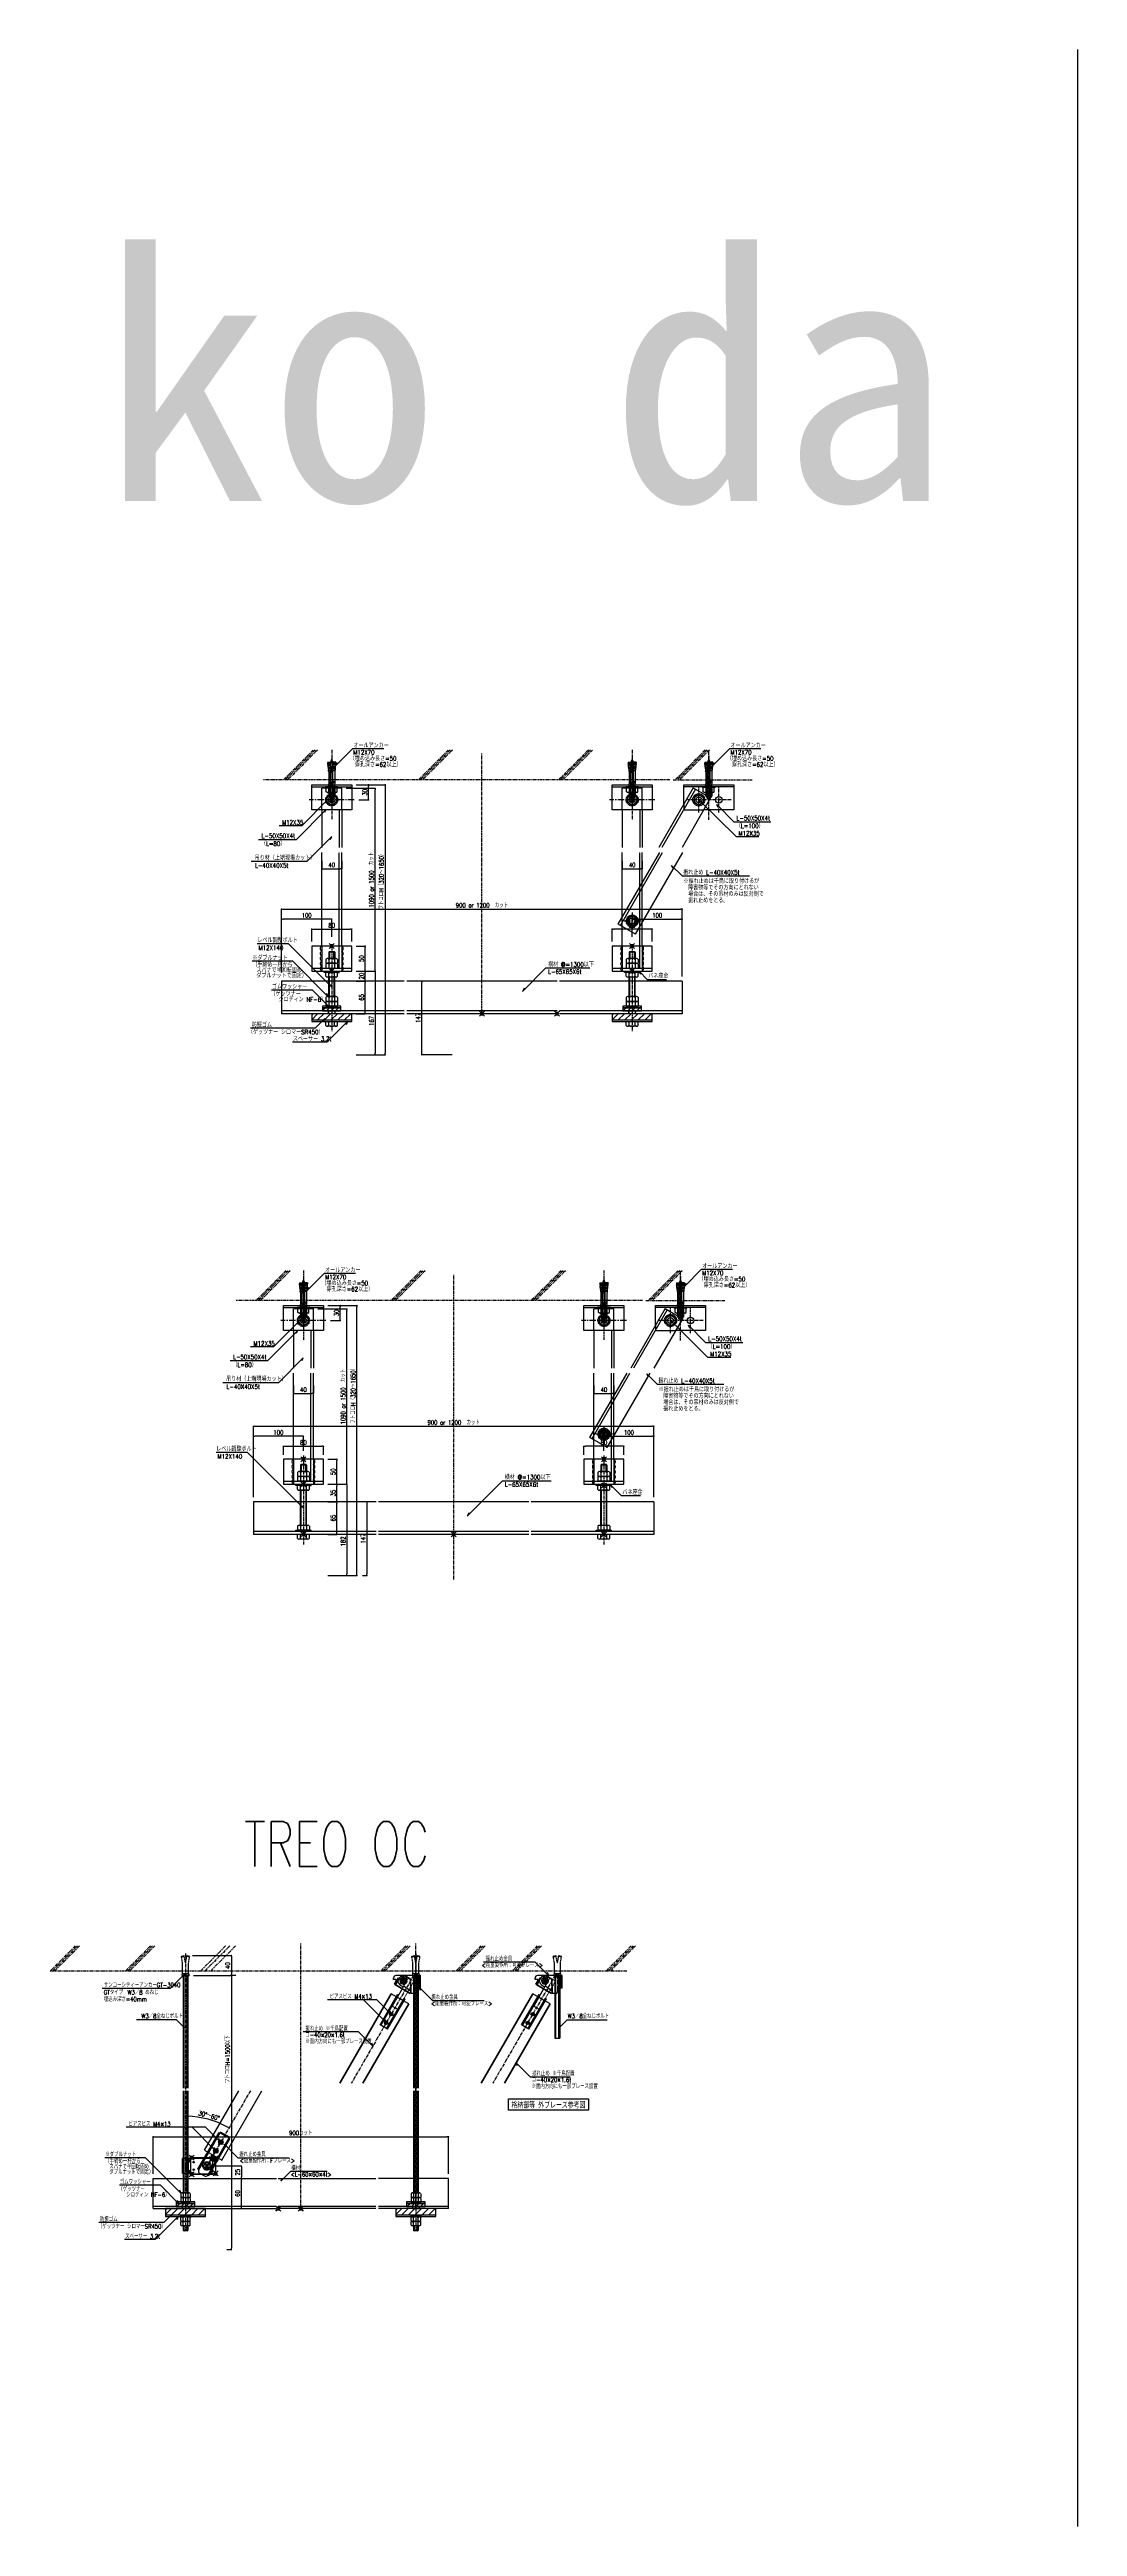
# Model space of a CAD drawing. Extents: x -275225 to 47266, y -41063 to 95295.
# Drawn here: x -216397 to -214344, y -22090 to -17145 of the extents above; entities that cross this region are included whole.
import ezdxf
from ezdxf.enums import TextEntityAlignment as Align

# ---------------------------------------------------------------- set-up
doc = ezdxf.new("R2010")
doc.units = 0
doc.header["$LTSCALE"] = 0.2
doc.header["$PDMODE"] = 99
doc.header["$PDSIZE"] = 5
for name, pattern in [('CENTER', [50.8, 31.75, -6.35, 6.35, -6.35]), ('HIDDEN', [9.525, 6.35, -3.175]), ('HIDDEN2', [4.7625, 3.175, -1.5875]), ('PHANTOM', [63.5, 31.75, -6.35, 6.35, -6.35, 6.35, -6.35])]:
    doc.linetypes.add(name, pattern=pattern)
for name, color, linetype, lineweight in [('01外形', 2, 'Continuous', 25), ('1外形', 2, 'Continuous', 25), ('2ﾎﾞﾙﾄ太線', 4, 'Continuous', 25), ('3APﾎﾞﾙﾄ', 150, 'Continuous', 25), ('8DASHED', 6, 'HIDDEN2', 9)]:
    doc.layers.add(name, color=color, linetype=linetype, lineweight=lineweight)
for name, color, linetype in [('_P18_製品寸法', 9, 'Continuous'), ('_別途', 6, 'PHANTOM'), ('_吊下地', 40, 'Continuous'), ('_図面枠', 7, 'Continuous'), ('_基準', 1, 'CENTER'), ('_文字', 3, 'Continuous'), ('_製品', 4, 'Continuous'), ('_製品寸法', 9, 'Continuous'), ('OKAMURA', 4, 'Continuous'), ('OKAMURA-HIDDEN', 6, 'HIDDEN'), ('POINT', 1, 'Continuous')]:
    doc.layers.add(name, color=color, linetype=linetype)
doc.layers.add('_ポイント', color=1, linetype='Continuous', plot=False)
doc.styles.add('OKAMURA', font='SIMPLEX.shx', dxfattribs={"width": 0.7, "bigfont": 'BIGFONT.shx'})
doc.styles.add('OKAMURA-G', font='MS Gothic.ttf')
doc.dimstyles.new('OKAMURA-003', dxfattribs={"dimscale": 3, "dimtxt": 3, "dimasz": 1, "dimexe": 0, "dimexo": 3, "dimgap": 1, "dimtad": 1, "dimdec": 3, "dimdsep": 46, "dimtxsty": 'OKAMURA', "dimblk1": 'DOT', "dimblk2": 'DOT', "dimsah": 1, "dimcen": 0, "dimclrd": 9, "dimclre": 9, "dimclrt": 3, "dimadec": 0, "dimazin": 0, "dimtfac": 1, "dimtdec": 3, "dimtix": 1, "dimtmove": 2, "dimatfit": 3, "dimldrblk": 'NONE', "dimfxl": 0, "dimtolj": 1, "dimarcsym": 0})

# ---------------------------------------------------------------- blocks, each defined once
blk = doc.blocks.new('_DOT')
at = {"color": 0, "linetype": 'ByBlock'}
blk.add_line((-0.5, 0), (-1, 0), dxfattribs=at)
at = {"color": 0, "linetype": 'ByBlock', "const_width": 0.5}
blk.add_lwpolyline([(-0.25, 0, 1), (0.25, 0, 1)], format="xyb", close=True, dxfattribs=at)
blk = doc.blocks.new('*D1062')
at = {"layer": '_製品寸法', "color": 9, "lineweight": -2, "transparency": 16777216}
for p, q in [((-401, 457), (-343.1, 457)), ((-343.1, 454), (-343.1, -79)), ((-401, -82), (-343.1, -82))]:
    blk.add_line(p, q, dxfattribs=at)
at = {"layer": 'Defpoints', "color": 0, "transparency": 16777216}
for p in [(-410, 457), (-410, -82), (-343.1, -82)]:
    blk.add_point(p, dxfattribs=at)
at = {"layer": '_製品寸法', "color": 9, "lineweight": -2, "transparency": 16777216, "xscale": 3, "yscale": 3, "zscale": 3}
for p, rotation in [((-343.1, 457), 90), ((-343.1, -82), 270)]:
    blk.add_blockref('_DOT', p, dxfattribs=dict(at, rotation=rotation))
at = {"layer": '_製品寸法', "color": 3, "transparency": 16777216, "insert": (-350.6, 265.8), "char_height": 9, "attachment_point": 5, "rotation": 90, "style": 'OKAMURA'}
blk.add_mtext('\\A1;フトコロH（320～1650）', dxfattribs=at)
blk = doc.blocks.new('_None')
blk = doc.blocks.new('*D1063')
at = {"layer": '_製品寸法', "color": 9, "lineweight": -2, "transparency": 16777216}
for p, q in [((-209.5, 65), (-270, 65)), ((-270, -79), (-270, 62)), ((-209.5, -82), (-270, -82))]:
    blk.add_line(p, q, dxfattribs=at)
at = {"layer": 'Defpoints', "color": 0, "transparency": 16777216}
for p in [(-270, 65), (-200.5, 65), (-200.5, -82)]:
    blk.add_point(p, dxfattribs=at)
at = {"layer": '_製品寸法', "color": 9, "lineweight": -2, "transparency": 16777216, "xscale": 3, "yscale": 3, "zscale": 3}
for p, rotation in [((-270, 65), 90), ((-270, -82), 270)]:
    blk.add_blockref('_DOT', p, dxfattribs=dict(at, rotation=rotation))
at = {"layer": '_製品寸法', "color": 3, "transparency": 16777216, "insert": (-277.5, -8.5), "char_height": 9, "attachment_point": 5, "rotation": 90, "style": 'OKAMURA'}
blk.add_mtext('\\A1;147', dxfattribs=at)
blk = doc.blocks.new('*D1064')
at = {"layer": '_製品寸法', "color": 9, "lineweight": -2, "transparency": 16777216}
for p, q in [((-421, 450), (-363.1, 450)), ((-363.1, 88), (-363.1, 447)), ((-401, 85), (-363.1, 85))]:
    blk.add_line(p, q, dxfattribs=at)
at = {"layer": 'Defpoints', "color": 0, "transparency": 16777216}
for p in [(-430, 450), (-363.1, 450), (-410, 85)]:
    blk.add_point(p, dxfattribs=at)
at = {"layer": '_製品寸法', "color": 9, "lineweight": -2, "transparency": 16777216, "xscale": 3, "yscale": 3, "zscale": 3}
for p, rotation in [((-363.1, 450), 90), ((-363.1, 85), 270)]:
    blk.add_blockref('_DOT', p, dxfattribs=dict(at, rotation=rotation))
at = {"layer": '_製品寸法', "color": 3, "transparency": 16777216, "insert": (-370.6, 267.5), "char_height": 9, "attachment_point": 5, "rotation": 90, "style": 'OKAMURA'}
blk.add_mtext('\\A1;1090 or 1500  カット', dxfattribs=at)
blk = doc.blocks.new('*D1065')
at = {"layer": '_製品寸法', "color": 9, "lineweight": -2, "transparency": 16777216}
for p, q in [((-550, 82), (-550, 208.9)), ((-547, 208.9), (247, 208.9)), ((250, 74), (250, 208.9))]:
    blk.add_line(p, q, dxfattribs=at)
at = {"layer": 'Defpoints', "color": 0, "transparency": 16777216}
for p in [(250, 208.9), (-550, 73), (250, 65)]:
    blk.add_point(p, dxfattribs=at)
at = {"layer": '_製品寸法', "color": 9, "lineweight": -2, "transparency": 16777216, "xscale": 3, "yscale": 3, "zscale": 3, "rotation": 180}
blk.add_blockref('_DOT', (-550, 208.9), dxfattribs=at)
at = {"layer": '_製品寸法', "color": 9, "lineweight": -2, "transparency": 16777216, "xscale": 3, "yscale": 3, "zscale": 3}
blk.add_blockref('_DOT', (250, 208.9), dxfattribs=at)
at = {"layer": '_製品寸法', "color": 3, "transparency": 16777216, "insert": (-150, 216.4), "char_height": 9, "attachment_point": 5, "style": 'OKAMURA'}
blk.add_mtext('\\A1;900 or 1200  カット', dxfattribs=at)
blk = doc.blocks.new('*D1066')
at = {"layer": '_製品寸法', "color": 9, "lineweight": -2, "transparency": 16777216}
for p, q in [((-401, 85), (-383.1, 85)), ((-401, 65), (-383.1, 65)), ((-383.1, 68), (-383.1, 82))]:
    blk.add_line(p, q, dxfattribs=at)
at = {"layer": 'Defpoints', "color": 0, "transparency": 16777216}
for p in [(-410, 85), (-410, 65), (-383.1, 85)]:
    blk.add_point(p, dxfattribs=at)
at = {"layer": '_製品寸法', "color": 9, "lineweight": -2, "transparency": 16777216, "xscale": 3, "yscale": 3, "zscale": 3}
for p, rotation in [((-383.1, 85), 90), ((-383.1, 65), 270)]:
    blk.add_blockref('_DOT', p, dxfattribs=dict(at, rotation=rotation))
at = {"layer": '_製品寸法', "color": 3, "transparency": 16777216, "insert": (-390.6, 75), "char_height": 9, "attachment_point": 5, "rotation": 90, "style": 'OKAMURA'}
blk.add_mtext('\\A1;20', dxfattribs=at)
blk = doc.blocks.new('*D1067')
at = {"layer": '_製品寸法', "color": 9, "lineweight": -2, "transparency": 16777216}
for p, q in [((-550, 82), (-550, 188.9)), ((-453, 188.9), (-547, 188.9)), ((-450, 153.6), (-450, 188.9))]:
    blk.add_line(p, q, dxfattribs=at)
at = {"layer": 'Defpoints', "color": 0, "transparency": 16777216}
for p in [(-550, 188.9), (-450, 144.6), (-550, 73)]:
    blk.add_point(p, dxfattribs=at)
at = {"layer": '_製品寸法', "color": 9, "lineweight": -2, "transparency": 16777216, "xscale": 3, "yscale": 3, "zscale": 3, "rotation": 180}
blk.add_blockref('_DOT', (-550, 188.9), dxfattribs=at)
at = {"layer": '_製品寸法', "color": 9, "lineweight": -2, "transparency": 16777216, "xscale": 3, "yscale": 3, "zscale": 3}
blk.add_blockref('_DOT', (-450, 188.9), dxfattribs=at)
at = {"layer": '_製品寸法', "color": 3, "transparency": 16777216, "insert": (-500, 196.4), "char_height": 9, "attachment_point": 5, "style": 'OKAMURA'}
blk.add_mtext('\\A1;100', dxfattribs=at)
blk = doc.blocks.new('*D1068')
at = {"layer": '_製品寸法', "color": 9, "lineweight": -2, "transparency": 16777216}
for p, q in [((-401, 65), (-383.1, 65)), ((-383.1, 3), (-383.1, 62)), ((-401, 0), (-383.1, 0))]:
    blk.add_line(p, q, dxfattribs=at)
at = {"layer": 'Defpoints', "color": 0, "transparency": 16777216}
for p in [(-410, 65), (-383.1, 65), (-410, 0)]:
    blk.add_point(p, dxfattribs=at)
at = {"layer": '_製品寸法', "color": 9, "lineweight": -2, "transparency": 16777216, "xscale": 3, "yscale": 3, "zscale": 3}
for p, rotation in [((-383.1, 65), 90), ((-383.1, 0), 270)]:
    blk.add_blockref('_DOT', p, dxfattribs=dict(at, rotation=rotation))
at = {"layer": '_製品寸法', "color": 3, "transparency": 16777216, "insert": (-390.6, 32.5), "char_height": 9, "attachment_point": 5, "rotation": 90, "style": 'OKAMURA'}
blk.add_mtext('\\A1;65', dxfattribs=at)
blk = doc.blocks.new('*D1069')
at = {"layer": '_製品寸法', "color": 9, "lineweight": -2, "transparency": 16777216}
for p, q in [((-490, 144), (-490, 168.9)), ((-487, 168.9), (-413, 168.9)), ((-410, 144), (-410, 168.9))]:
    blk.add_line(p, q, dxfattribs=at)
at = {"layer": 'Defpoints', "color": 0, "transparency": 16777216}
for p in [(-410, 168.9), (-490, 135), (-410, 135)]:
    blk.add_point(p, dxfattribs=at)
at = {"layer": '_製品寸法', "color": 9, "lineweight": -2, "transparency": 16777216, "xscale": 3, "yscale": 3, "zscale": 3, "rotation": 180}
blk.add_blockref('_DOT', (-490, 168.9), dxfattribs=at)
at = {"layer": '_製品寸法', "color": 9, "lineweight": -2, "transparency": 16777216, "xscale": 3, "yscale": 3, "zscale": 3}
blk.add_blockref('_DOT', (-410, 168.9), dxfattribs=at)
at = {"layer": '_製品寸法', "color": 3, "transparency": 16777216, "insert": (-450, 176.4), "char_height": 9, "attachment_point": 5, "style": 'OKAMURA'}
blk.add_mtext('\\A1;80', dxfattribs=at)
blk = doc.blocks.new('*D1070')
at = {"layer": '_製品寸法', "color": 9, "lineweight": -2, "transparency": 16777216}
for p, q in [((-401, 135), (-383.1, 135)), ((-383.1, 88), (-383.1, 132)), ((-401, 85), (-383.1, 85))]:
    blk.add_line(p, q, dxfattribs=at)
at = {"layer": 'Defpoints', "color": 0, "transparency": 16777216}
for p in [(-410, 135), (-383.1, 135), (-410, 85)]:
    blk.add_point(p, dxfattribs=at)
at = {"layer": '_製品寸法', "color": 9, "lineweight": -2, "transparency": 16777216, "xscale": 3, "yscale": 3, "zscale": 3}
for p, rotation in [((-383.1, 135), 90), ((-383.1, 85), 270)]:
    blk.add_blockref('_DOT', p, dxfattribs=dict(at, rotation=rotation))
at = {"layer": '_製品寸法', "color": 3, "transparency": 16777216, "insert": (-390.6, 110), "char_height": 9, "attachment_point": 5, "rotation": 90, "style": 'OKAMURA'}
blk.add_mtext('\\A1;50', dxfattribs=at)
blk = doc.blocks.new('*D1071')
at = {"layer": '_製品寸法', "color": 9, "lineweight": -2, "transparency": 16777216}
for p, q in [((-470, 305.5), (-470, 289.5)), ((-430, 305.5), (-430, 289.5)), ((-467, 289.5), (-433, 289.5))]:
    blk.add_line(p, q, dxfattribs=at)
at = {"layer": 'Defpoints', "color": 0, "transparency": 16777216}
for p in [(-470, 314.5), (-430, 314.5), (-430, 289.5)]:
    blk.add_point(p, dxfattribs=at)
at = {"layer": '_製品寸法', "color": 9, "lineweight": -2, "transparency": 16777216, "xscale": 3, "yscale": 3, "zscale": 3, "rotation": 180}
blk.add_blockref('_DOT', (-470, 289.5), dxfattribs=at)
at = {"layer": '_製品寸法', "color": 9, "lineweight": -2, "transparency": 16777216, "xscale": 3, "yscale": 3, "zscale": 3}
blk.add_blockref('_DOT', (-430, 289.5), dxfattribs=at)
at = {"layer": '_製品寸法', "color": 3, "transparency": 16777216, "insert": (-450, 297), "char_height": 9, "attachment_point": 5, "style": 'OKAMURA'}
blk.add_mtext('\\A1;40', dxfattribs=at)
blk = doc.blocks.new('*D1072')
at = {"layer": '_製品寸法', "color": 9, "lineweight": -2, "transparency": 16777216}
for p, q in [((110, 144), (110, 168.9)), ((187, 168.9), (113, 168.9)), ((190, 144), (190, 168.9))]:
    blk.add_line(p, q, dxfattribs=at)
at = {"layer": 'Defpoints', "color": 0, "transparency": 16777216}
for p in [(110, 168.9), (110, 135), (190, 135)]:
    blk.add_point(p, dxfattribs=at)
at = {"layer": '_製品寸法', "color": 9, "lineweight": -2, "transparency": 16777216, "xscale": 3, "yscale": 3, "zscale": 3, "rotation": 180}
blk.add_blockref('_DOT', (110, 168.9), dxfattribs=at)
at = {"layer": '_製品寸法', "color": 9, "lineweight": -2, "transparency": 16777216, "xscale": 3, "yscale": 3, "zscale": 3}
blk.add_blockref('_DOT', (190, 168.9), dxfattribs=at)
at = {"layer": '_製品寸法', "color": 3, "transparency": 16777216, "insert": (150, 176.4), "char_height": 9, "attachment_point": 5, "style": 'OKAMURA'}
blk.add_mtext('\\A1;80', dxfattribs=at)
blk = doc.blocks.new('*D1073')
at = {"layer": '_製品寸法', "color": 9, "lineweight": -2, "transparency": 16777216}
for p, q in [((-401, 457), (-376.4, 457)), ((-376.4, 430), (-376.4, 454)), ((-396, 427), (-376.4, 427))]:
    blk.add_line(p, q, dxfattribs=at)
at = {"layer": 'Defpoints', "color": 0, "transparency": 16777216}
for p in [(-410, 457), (-376.4, 457), (-405, 427)]:
    blk.add_point(p, dxfattribs=at)
at = {"layer": '_製品寸法', "color": 9, "lineweight": -2, "transparency": 16777216, "xscale": 3, "yscale": 3, "zscale": 3}
for p, rotation in [((-376.4, 457), 90), ((-376.4, 427), 270)]:
    blk.add_blockref('_DOT', p, dxfattribs=dict(at, rotation=rotation))
at = {"layer": '_製品寸法', "color": 3, "transparency": 16777216, "insert": (-383.9, 442), "char_height": 9, "attachment_point": 5, "rotation": 90, "style": 'OKAMURA'}
blk.add_mtext('\\A1;30', dxfattribs=at)
blk = doc.blocks.new('*D1074')
at = {"layer": '_製品寸法', "color": 9, "lineweight": -2, "transparency": 16777216}
for p, q in [((130, 305.5), (130, 289.5)), ((170, 305.5), (170, 289.5)), ((133, 289.5), (167, 289.5))]:
    blk.add_line(p, q, dxfattribs=at)
at = {"layer": 'Defpoints', "color": 0, "transparency": 16777216}
for p in [(130, 314.5), (170, 314.5), (170, 289.5)]:
    blk.add_point(p, dxfattribs=at)
at = {"layer": '_製品寸法', "color": 9, "lineweight": -2, "transparency": 16777216, "xscale": 3, "yscale": 3, "zscale": 3, "rotation": 180}
blk.add_blockref('_DOT', (130, 289.5), dxfattribs=at)
at = {"layer": '_製品寸法', "color": 9, "lineweight": -2, "transparency": 16777216, "xscale": 3, "yscale": 3, "zscale": 3}
blk.add_blockref('_DOT', (170, 289.5), dxfattribs=at)
at = {"layer": '_製品寸法', "color": 3, "transparency": 16777216, "insert": (150, 297), "char_height": 9, "attachment_point": 5, "style": 'OKAMURA'}
blk.add_mtext('\\A1;40', dxfattribs=at)
blk = doc.blocks.new('*D1075')
at = {"layer": '_製品寸法', "color": 9, "lineweight": -2, "transparency": 16777216}
for p, q in [((150, 153.6), (150, 188.9)), ((153, 188.9), (247, 188.9)), ((250, 74), (250, 188.9))]:
    blk.add_line(p, q, dxfattribs=at)
at = {"layer": 'Defpoints', "color": 0, "transparency": 16777216}
for p in [(250, 188.9), (150, 144.6), (250, 65)]:
    blk.add_point(p, dxfattribs=at)
at = {"layer": '_製品寸法', "color": 9, "lineweight": -2, "transparency": 16777216, "xscale": 3, "yscale": 3, "zscale": 3, "rotation": 180}
blk.add_blockref('_DOT', (150, 188.9), dxfattribs=at)
at = {"layer": '_製品寸法', "color": 9, "lineweight": -2, "transparency": 16777216, "xscale": 3, "yscale": 3, "zscale": 3}
blk.add_blockref('_DOT', (250, 188.9), dxfattribs=at)
at = {"layer": '_製品寸法', "color": 3, "transparency": 16777216, "insert": (200, 196.4), "char_height": 9, "attachment_point": 5, "style": 'OKAMURA'}
blk.add_mtext('\\A1;100', dxfattribs=at)
blk = doc.blocks.new('*D1076')
at = {"layer": '_製品寸法', "color": 9, "lineweight": -2, "transparency": 16777216}
for p, q in [((-401, 85), (-363.1, 85)), ((-363.1, 82), (-363.1, -79)), ((-401, -82), (-363.1, -82))]:
    blk.add_line(p, q, dxfattribs=at)
at = {"layer": 'Defpoints', "color": 0, "transparency": 16777216}
for p in [(-410, 85), (-410, -82), (-363.1, -82)]:
    blk.add_point(p, dxfattribs=at)
at = {"layer": '_製品寸法', "color": 9, "lineweight": -2, "transparency": 16777216, "xscale": 3, "yscale": 3, "zscale": 3}
for p, rotation in [((-363.1, 85), 90), ((-363.1, -82), 270)]:
    blk.add_blockref('_DOT', p, dxfattribs=dict(at, rotation=rotation))
at = {"layer": '_製品寸法', "color": 3, "transparency": 16777216, "insert": (-370.6, -14.3), "char_height": 9, "attachment_point": 5, "rotation": 90, "style": 'OKAMURA'}
blk.add_mtext('\\A1;167', dxfattribs=at)
blk = doc.blocks.new('P1X_BASE_SS_TREO_01')
at = {"layer": '_別途'}
for p, q in [((100.7, 59.4), (41.3, 0)), ((104.5, 59.4), (45.1, 0)), ((109, 59.4), (49.6, 0)), ((370.3, 59.4), (310.8, 0)), ((374.1, 59.4), (314.7, 0)), ((378.6, 59.4), (319.1, 0)), ((650.3, 59.4), (590.8, 0)), ((654.1, 59.4), (594.7, 0)), ((658.6, 59.4), (599.1, 0)), ((883.4, 59.4), (824, 0)), ((887.2, 59.4), (827.8, 0)), ((891.7, 59.4), (832.3, 0)), ((812.7, 0), (0, 0)), ((819.4, 0), (977.1, 0))]:
    blk.add_line(p, q, dxfattribs=at)
blk = doc.blocks.new('*D1045')
at = {"layer": '_製品寸法', "color": 9, "lineweight": -2, "transparency": 16777216}
for p, q in [((260, -313), (260, -288.1)), ((337, -288.1), (263, -288.1)), ((340, -313), (340, -288.1))]:
    blk.add_line(p, q, dxfattribs=at)
at = {"layer": 'Defpoints', "color": 0, "transparency": 16777216}
for p in [(260, -288.1), (260, -322), (340, -322)]:
    blk.add_point(p, dxfattribs=at)
at = {"layer": '_製品寸法', "color": 9, "lineweight": -2, "transparency": 16777216, "xscale": 3, "yscale": 3, "zscale": 3, "rotation": 180}
blk.add_blockref('_DOT', (260, -288.1), dxfattribs=at)
at = {"layer": '_製品寸法', "color": 9, "lineweight": -2, "transparency": 16777216, "xscale": 3, "yscale": 3, "zscale": 3}
blk.add_blockref('_DOT', (340, -288.1), dxfattribs=at)
at = {"layer": '_製品寸法', "color": 3, "transparency": 16777216, "insert": (300, -280.6), "char_height": 9, "attachment_point": 5, "style": 'OKAMURA'}
blk.add_mtext('\\A1;80', dxfattribs=at)
blk = doc.blocks.new('防振ゴムget')
at = {"layer": '_製品', "color": 6, "ltscale": 2}
for p, q in [((2609.9, 1469.5), (2612.8, 1472.5)), ((2609.9, 1460.6), (2621.8, 1472.5)), ((2621.8, 1460), (2634.3, 1472.5)), ((2635.2, 1460), (2647.7, 1472.5)), ((2648.7, 1460), (2661.2, 1472.5)), ((2662.2, 1460), (2674.7, 1472.5)), ((2675.6, 1460), (2688.1, 1472.5)), ((2689.1, 1460), (2689.9, 1460.7))]:
    blk.add_line(p, q, dxfattribs=at)
at = {"layer": '_製品', "color": 4, "ltscale": 2}
for p, q in [((2689.9, 1472.5), (2609.9, 1472.5)), ((2609.9, 1472.5), (2609.9, 1456.8)), ((2609.9, 1460), (2689.9, 1460)), ((2609.9, 1456.8), (2689.9, 1456.8)), ((2689.9, 1456.8), (2689.9, 1472.5))]:
    blk.add_line(p, q, dxfattribs=at)
blk = doc.blocks.new('防振ﾜｯｼｬget')
at = {"layer": '_製品'}
h = blk.add_hatch(dxfattribs=at)
h.set_pattern_fill('ANSI31', color=6, scale=2, style=0)
h.set_pattern_definition([(45, (1912.757, 1225.844), (-4.49013, 4.49013), [])])
h.paths.add_polyline_path([(2711.2, 1484.5), (2692.7, 1484.5), (2692.7, 1478.5), (2711.2, 1478.5)])
h.paths.add_polyline_path([(2692.7, 1484.5), (2674.2, 1484.5), (2674.2, 1478.5), (2692.7, 1478.5)])
at = {"layer": '_製品', "color": 6}
for p, q in [((2698.7, 1478), (2686.7, 1478)), ((2686.7, 1473), (2698.7, 1473))]:
    blk.add_line(p, q, dxfattribs=at)
at = {"layer": '_製品', "ltscale": 2}
for points in [[(2674.2, 1484.5), (2711.2, 1484.5), (2711.2, 1487.5), (2674.2, 1487.5)], [(2674.2, 1478.5), (2711.2, 1478.5), (2711.2, 1484.5), (2674.2, 1484.5)]]:
    blk.add_lwpolyline(points, close=True, dxfattribs=at)
at = {"layer": '_製品', "color": 6}
for points in [[(2686.7, 1478), (2685.7, 1478), (2685.7, 1473), (2686.7, 1473)], [(2699.7, 1478), (2698.7, 1478), (2698.7, 1473), (2699.7, 1473)]]:
    blk.add_lwpolyline(points, close=True, dxfattribs=at)
blk = doc.blocks.new('調整ボルト防振get')
at = {"layer": '_ポイント'}
blk.add_point((0, 85), dxfattribs=at)
at = {"layer": '_基準'}
blk.add_line((0, 136.6), (0, -35.5), dxfattribs=at)
at = {"layer": '_製品'}
for p, q in [((-11.8, 108.5), (-11.8, 100.6)), ((-11.8, 100.6), (11.8, 100.6)), ((-11.8, 98.9), (-11.8, 91)), ((8.8, 110.2), (-8.9, 110.2)), ((8.8, 100.6), (-8.9, 100.6)), ((-4.5, 124.5), (-6, 123)), ((-6, 123), (-6, 110.2)), ((6, 123), (-6, 123)), ((-5.9, 108.5), (-5.9, 100.6)), ((-5.9, 98.9), (-5.9, 91)), ((-4.5, 124.5), (-4.5, 110.2)), ((-4.5, 124.5), (4.5, 124.5)), ((4.5, 110.2), (4.5, 124.5)), ((6, 123), (4.5, 124.5)), ((5.9, 108.5), (5.9, 100.6)), ((5.9, 98.9), (5.9, 91)), ((6, 123), (6, 110.2)), ((11.8, 108.5), (11.8, 100.6)), ((11.8, 98.9), (11.8, 91)), ((-11.8, 74.7), (-11.8, 82.6)), ((11.8, 82.6), (-11.8, 82.6)), ((8.8, 73), (-8.9, 73)), ((-6, 34.2), (-6, 73)), ((-5.9, 74.7), (-5.9, 82.6)), ((-4.5, 33.2), (-4.5, 73)), ((4.5, 73), (4.5, 34.2)), ((5.9, 74.7), (5.9, 82.6)), ((6, 34.2), (6, 73)), ((11.8, 74.7), (11.8, 82.6)), ((-11.8, 32.5), (-11.8, 24.6)), ((-11.8, 24.6), (11.8, 24.6)), ((-11.8, 22.9), (-11.8, 15)), ((-11.8, 15), (11.8, 15)), ((8.8, 34.2), (-8.9, 34.2)), ((8.8, 24.6), (-8.9, 24.6)), ((-5.9, 32.5), (-5.9, 24.6)), ((-5.9, 22.9), (-5.9, 15)), ((5.9, 32.5), (5.9, 24.6)), ((5.9, 22.9), (5.9, 15)), ((11.8, 32.5), (11.8, 24.6)), ((11.8, 22.9), (11.8, 15)), ((-11.8, -23.4), (-11.8, -15.5)), ((8.8, -25.1), (-8.9, -25.1)), ((-5.9, -23.4), (-5.9, -15.5)), ((5.9, -23.4), (5.9, -15.5)), ((11.8, -23.4), (11.8, -15.5))]:
    blk.add_line(p, q, dxfattribs=at)
at = {"layer": '_製品', "ltscale": 2}
for p, q in [((-15.1, 85), (15.1, 85)), ((-15.1, 82.6), (-15.1, 85)), ((-11.8, 82.6), (-15.1, 82.6)), ((11.8, 82.6), (15.1, 82.6)), ((15.1, 82.6), (15.1, 85))]:
    blk.add_line(p, q, dxfattribs=at)
at = {"layer": '_製品'}
for centre, radius, start, end in [((-8.9, 106.8), 3.4, 29.8172, 149.8269), ((-8.9, 97.2), 3.4, 29.8172, 149.8269), ((0, 99.2), 11, 57.7935, 122.2065), ((0, 89.6), 11, 57.7935, 122.2065), ((8.8, 106.8), 3.4, 29.9951, 150.0048), ((8.8, 97.2), 3.4, 29.9951, 150.0048), ((-8.9, 76.4), 3.4, 210.1731, 330.1828), ((0, 84), 11, 237.7935, 302.2065), ((8.8, 76.4), 3.4, 209.9952, 330.0049), ((-8.9, 30.8), 3.4, 29.8172, 149.8269), ((-8.9, 21.2), 3.4, 29.8172, 149.8269), ((0, 23.2), 11, 57.7935, 122.2065), ((0, 13.6), 11, 57.7935, 122.2065), ((8.8, 30.8), 3.4, 29.9951, 150.0048), ((8.8, 21.2), 3.4, 29.9951, 150.0048), ((-8.9, -21.7), 3.4, 210.1731, 330.1828), ((0, -14.1), 11, 237.7935, 302.2065), ((8.8, -21.7), 3.4, 209.9952, 330.0049)]:
    blk.add_arc(centre, radius, start, end, dxfattribs=at)
for name, p in [('防振ゴムget', (-2649.9, -1472.5)), ('防振ﾜｯｼｬget', (-2692.7, -1472.5))]:
    blk.add_blockref(name, p, dxfattribs=at)
blk = doc.blocks.new('P1X_上アングル80')
at = {"layer": '_ポイント', "ltscale": 2}
blk.add_point((0, 0), dxfattribs=at)
at = {"layer": '_ポイント'}
blk.add_point((0, -30), dxfattribs=at)
at = {"layer": '_基準'}
blk.add_line((0, 70), (0, -70), dxfattribs=at)
at = {"layer": '_基準', "ltscale": 2}
blk.add_line((45, -30), (-45, -30), dxfattribs=at)
at = {"layer": '_製品', "ltscale": 2}
for p, q in [((-40, 0), (40, 0)), ((-40, -50), (-40, 0)), ((40, 0), (40, -50)), ((-40, -4), (40, -4)), ((40, -50), (-40, -50))]:
    blk.add_line(p, q, dxfattribs=at)
at = {"layer": '_製品'}
for p, q in [((0, -19.030536), (-9.5, -24.515363)), ((-9.5, -24.515363), (-9.5, -35.484636)), ((-9.5, -35.484636), (0, -40.969464)), ((0, -19.030536), (9.5, -24.515364)), ((9.5, -35.484637), (0, -40.969464)), ((9.5, -24.515364), (9.5, -35.484637))]:
    blk.add_line(p, q, dxfattribs=at)
for radius in [9.5, 6]:
    blk.add_circle((0, -30), radius, dxfattribs=at)
at = {"layer": 'OKAMURA-HIDDEN'}
for p, q in [((-20, -50), (-20, -7)), ((20, -7), (-20, -7)), ((20, -50), (20, -7))]:
    blk.add_line(p, q, dxfattribs=at)
blk.add_circle((0, -30), 12, dxfattribs=at)
blk = doc.blocks.new('下アングル80')
at = {"layer": '_ポイント', "ltscale": 2}
blk.add_point((0, 50), dxfattribs=at)
at = {"layer": '_製品', "ltscale": 2}
for p, q in [((-40, 50), (-40, 0)), ((40, 50), (-40, 50)), ((40, 0), (40, 50)), ((-40, 6), (40, 6)), ((-40, 0), (40, 0))]:
    blk.add_line(p, q, dxfattribs=at)
at = {"layer": 'OKAMURA-HIDDEN'}
for p, q in [((-20, 50), (-20, 0)), ((20, 50), (20, 0))]:
    blk.add_line(p, q, dxfattribs=at)
for centre, start, end in [((-17.3, 45), 118.0725, 241.9275), ((17.3, 45), 298.0725, 61.9275), ((-17.3, 35), 118.0725, 241.9275), ((-17.3, 25), 118.0725, 241.9275), ((-17.3, 15), 118.0725, 241.9275), ((-17.3, 5), 118.0725, 241.9275), ((17.3, 35), 298.0725, 61.9275), ((17.3, 25), 298.0725, 61.9275), ((17.3, 15), 298.0725, 61.9275), ((17.3, 5), 298.0725, 61.9275)]:
    blk.add_arc(centre, 5.67, start, end, dxfattribs=at)
blk = doc.blocks.new('ｵｰﾙｱﾝｶｰ1270')
at = {"layer": '_ポイント'}
blk.add_point((0, 6), dxfattribs=at)
at = {"layer": '_基準', "ltscale": 0.2}
blk.add_line((0, 61.5), (0, -25.5), dxfattribs=at)
at = {"layer": '_製品'}
for p, q in [((-8.2, 49.4), (-2.8, 49.9)), ((-0.6, 28), (-2.8, 49.9)), ((0.2, 54.5), (-0.2, 54.5)), ((0.6, 28), (2.8, 49.9)), ((8.2, 49.4), (2.8, 49.9)), ((12.5, 0), (-12.5, 0)), ((-12.5, -1.6), (-12.5, 0)), ((-8.2, 49.4), (-7.9, 46.9)), ((-7.9, 46.9), (-2.5, 47.4)), ((-7.7, 44.6), (-2.3, 45.2)), ((-7.7, 44.6), (-7.5, 42.4)), ((-7.5, 42.4), (-2.1, 42.9)), ((-7.2, 40.1), (-1.9, 40.7)), ((-7.2, 40.1), (-7, 37.9)), ((-7, 37.9), (-1.6, 38.4)), ((-6.8, 35.7), (-1.4, 36.2)), ((-6.8, 35.7), (-6.6, 33.4)), ((-6.6, 33.4), (-1.2, 34)), ((-6.3, 31.2), (-1, 31.7)), ((-6.3, 31.2), (-6, 27.7)), ((-6, 27.7), (-6, 6)), ((-0.6, 28), (0.6, 28)), ((6.3, 31.2), (1, 31.7)), ((6.6, 33.4), (1.2, 34)), ((6.8, 35.7), (1.4, 36.2)), ((7, 37.9), (1.6, 38.4)), ((7.2, 40.1), (1.9, 40.7)), ((7.5, 42.4), (2.1, 42.9)), ((7.7, 44.6), (2.3, 45.2)), ((7.9, 46.9), (2.5, 47.4)), ((6.3, 31.2), (6, 27.7)), ((6, 27.7), (6, 6)), ((6.8, 35.7), (6.6, 33.4)), ((7.2, 40.1), (7, 37.9)), ((7.7, 44.6), (7.5, 42.4)), ((8.2, 49.4), (7.9, 46.9)), ((12.5, -1.6), (12.5, 0)), ((12.5, -1.6), (-12.5, -1.6)), ((-11, -10.4), (-11, -1.6)), ((11, -1.6), (-11, -1.6)), ((-9, -11.6), (-11, -10.4)), ((9, -11.6), (-9, -11.6)), ((-6, -11.6), (-6, -18.5)), ((-6, -18.5), (-4.7, -20)), ((6, -18.5), (-6, -18.5)), ((-5.5, -10.4), (-5.5, -1.6)), ((-4.7, -20), (4.7, -20)), ((-3.8, -20.5), (-3.8, -21.9)), ((-3.8, -21.9), (3.8, -21.9)), ((3.2, -20), (-3.2, -20)), ((2.6, -23.5), (-2.6, -23.5)), ((3.8, -20.5), (3.8, -21.9)), ((6, -18.5), (4.7, -20)), ((5.5, -10.4), (5.5, -1.6)), ((6, -11.6), (6, -18.5)), ((9, -11.6), (11, -10.4)), ((11, -10.4), (11, -1.6))]:
    blk.add_line(p, q, dxfattribs=at)
at = {"layer": '_製品', "color": 6, "linetype": 'HIDDEN'}
for p, q in [((-6, 2.5), (-6, 6)), ((-5.3, 0), (-6, 2.5)), ((-6, 2.5), (6, 2.5)), ((-5.3, 0), (-6, -0.4)), ((5.3, 0), (-5.3, 0)), ((-5.1, -0.4), (-5.3, 0)), ((-2.5, -20), (-2.5, 46.3)), ((2.5, -20), (2.5, 46.3)), ((5, -0.4), (5.3, 0)), ((5.3, 0), (6, 2.5)), ((5.3, 0), (6, -0.4)), ((6, 2.5), (6, 6)), ((-6, -0.4), (-6, -11.6)), ((-6, -0.4), (6, -0.4)), ((-5.1, -11.6), (-5.1, -0.4)), ((-5.1, -19.6), (-5.1, -11.6)), ((5, -11.6), (5, -0.4)), ((5, -19.6), (5, -11.6)), ((6, -0.4), (6, -11.6))]:
    blk.add_line(p, q, dxfattribs=at)
at = {"layer": '_製品'}
for centre, radius, start, end in [((13.5, 46.3), 16, 149.2465, 178.0085), ((-13.5, 46.3), 16, 1.9915, 30.7535), ((-10.6, 45.5), 3, 343.695, 27.7436), ((-10.1, 41), 3, 343.695, 27.7436), ((-9.7, 36.5), 3, 343.695, 27.7436), ((-9.2, 32), 3, 343.695, 27.7436), ((9.2, 32), 3, 152.2564, 196.305), ((9.7, 36.5), 3, 152.2564, 196.305), ((10.1, 41), 3, 152.2564, 196.305), ((10.6, 45.5), 3, 152.2564, 196.305), ((-8.2, -7.7), 3.88, 270.0357, 315.0441), ((0, 2.2), 13.8, 246.5734, 293.4266), ((-3.2, -20.5), 0.5, 90, 180), ((0, -20.5), 4, 200.3641, 228.5904), ((0, -20.5), 4, 311.4096, 339.6359), ((3.2, -20.5), 0.5, 0, 90), ((8.2, -7.7), 3.88, 224.9559, 269.9643)]:
    blk.add_arc(centre, radius, start, end, dxfattribs=at)
at = {"layer": '_製品', "ltscale": 0.2}
for centre, start, end in [((13.5, 46.3), 178.0085, 180), ((-13.5, 46.3), 0, 1.9915)]:
    blk.add_arc(centre, 16, start, end, dxfattribs=at)
blk = doc.blocks.new('*D1077')
at = {"layer": '_製品寸法', "color": 9, "lineweight": -2, "transparency": 16777216}
for p, q in [((-271, 450), (-213.1, 450)), ((-213.1, 103), (-213.1, 447)), ((-251, 100), (-213.1, 100))]:
    blk.add_line(p, q, dxfattribs=at)
at = {"layer": 'Defpoints', "color": 0, "transparency": 16777216}
for p in [(-280, 450), (-213.1, 450), (-260, 100)]:
    blk.add_point(p, dxfattribs=at)
at = {"layer": '_製品寸法', "color": 9, "lineweight": -2, "transparency": 16777216, "xscale": 3, "yscale": 3, "zscale": 3}
for p, rotation in [((-213.1, 450), 90), ((-213.1, 100), 270)]:
    blk.add_blockref('_DOT', p, dxfattribs=dict(at, rotation=rotation))
at = {"layer": '_製品寸法', "color": 3, "transparency": 16777216, "insert": (-220.6, 275), "char_height": 9, "attachment_point": 5, "rotation": 90, "style": 'OKAMURA'}
blk.add_mtext('\\A1;1090 or 1500  カット', dxfattribs=at)
blk = doc.blocks.new('*D1078')
at = {"layer": '_製品寸法', "color": 9, "lineweight": -2, "transparency": 16777216}
for p, q in [((300, 166.6), (300, 195.9)), ((303, 195.9), (397, 195.9)), ((400, 74), (400, 195.9))]:
    blk.add_line(p, q, dxfattribs=at)
at = {"layer": 'Defpoints', "color": 0, "transparency": 16777216}
for p in [(300, 157.6), (400, 195.9), (400, 65)]:
    blk.add_point(p, dxfattribs=at)
at = {"layer": '_製品寸法', "color": 9, "lineweight": -2, "transparency": 16777216, "xscale": 3, "yscale": 3, "zscale": 3, "rotation": 180}
blk.add_blockref('_DOT', (300, 195.9), dxfattribs=at)
at = {"layer": '_製品寸法', "color": 9, "lineweight": -2, "transparency": 16777216, "xscale": 3, "yscale": 3, "zscale": 3}
blk.add_blockref('_DOT', (400, 195.9), dxfattribs=at)
at = {"layer": '_製品寸法', "color": 3, "transparency": 16777216, "insert": (350, 203.4), "char_height": 9, "attachment_point": 5, "style": 'OKAMURA'}
blk.add_mtext('\\A1;100', dxfattribs=at)
blk = doc.blocks.new('*D1079')
at = {"layer": '_製品寸法', "color": 9, "lineweight": -2, "transparency": 16777216}
for p, q in [((-400, 74), (-400, 215.9)), ((-397, 215.9), (397, 215.9)), ((400, 74), (400, 215.9))]:
    blk.add_line(p, q, dxfattribs=at)
at = {"layer": 'Defpoints', "color": 0, "transparency": 16777216}
for p in [(400, 215.9), (-400, 65), (400, 65)]:
    blk.add_point(p, dxfattribs=at)
at = {"layer": '_製品寸法', "color": 9, "lineweight": -2, "transparency": 16777216, "xscale": 3, "yscale": 3, "zscale": 3, "rotation": 180}
blk.add_blockref('_DOT', (-400, 215.9), dxfattribs=at)
at = {"layer": '_製品寸法', "color": 9, "lineweight": -2, "transparency": 16777216, "xscale": 3, "yscale": 3, "zscale": 3}
blk.add_blockref('_DOT', (400, 215.9), dxfattribs=at)
at = {"layer": '_製品寸法', "color": 3, "transparency": 16777216, "insert": (0, 223.4), "char_height": 9, "attachment_point": 5, "style": 'OKAMURA'}
blk.add_mtext('\\A1;900 or 1200  カット', dxfattribs=at)
blk = doc.blocks.new('*D1080')
at = {"layer": '_製品寸法', "color": 9, "lineweight": -2, "transparency": 16777216}
for p, q in [((-251, 100), (-233.1, 100)), ((-251, 65), (-233.1, 65)), ((-233.1, 68), (-233.1, 97))]:
    blk.add_line(p, q, dxfattribs=at)
at = {"layer": 'Defpoints', "color": 0, "transparency": 16777216}
for p in [(-260, 100), (-233.1, 100), (-260, 65)]:
    blk.add_point(p, dxfattribs=at)
at = {"layer": '_製品寸法', "color": 9, "lineweight": -2, "transparency": 16777216, "xscale": 3, "yscale": 3, "zscale": 3}
for p, rotation in [((-233.1, 100), 90), ((-233.1, 65), 270)]:
    blk.add_blockref('_DOT', p, dxfattribs=dict(at, rotation=rotation))
at = {"layer": '_製品寸法', "color": 3, "transparency": 16777216, "insert": (-240.6, 82.5), "char_height": 9, "attachment_point": 5, "rotation": 90, "style": 'OKAMURA'}
blk.add_mtext('\\A1;35', dxfattribs=at)
blk = doc.blocks.new('*D1081')
at = {"layer": '_製品寸法', "color": 9, "lineweight": -2, "transparency": 16777216}
for p, q in [((-400, 74), (-400, 195.9)), ((-303, 195.9), (-397, 195.9)), ((-300, 166.6), (-300, 195.9))]:
    blk.add_line(p, q, dxfattribs=at)
at = {"layer": 'Defpoints', "color": 0, "transparency": 16777216}
for p in [(-400, 195.9), (-300, 157.6), (-400, 65)]:
    blk.add_point(p, dxfattribs=at)
at = {"layer": '_製品寸法', "color": 9, "lineweight": -2, "transparency": 16777216, "xscale": 3, "yscale": 3, "zscale": 3, "rotation": 180}
blk.add_blockref('_DOT', (-400, 195.9), dxfattribs=at)
at = {"layer": '_製品寸法', "color": 9, "lineweight": -2, "transparency": 16777216, "xscale": 3, "yscale": 3, "zscale": 3}
blk.add_blockref('_DOT', (-300, 195.9), dxfattribs=at)
at = {"layer": '_製品寸法', "color": 3, "transparency": 16777216, "insert": (-350, 203.4), "char_height": 9, "attachment_point": 5, "style": 'OKAMURA'}
blk.add_mtext('\\A1;100', dxfattribs=at)
blk = doc.blocks.new('*D1082')
at = {"layer": '_製品寸法', "color": 9, "lineweight": -2, "transparency": 16777216}
for p, q in [((-251, 65), (-233.1, 65)), ((-233.1, 3), (-233.1, 62)), ((-251, 0), (-233.1, 0))]:
    blk.add_line(p, q, dxfattribs=at)
at = {"layer": 'Defpoints', "color": 0, "transparency": 16777216}
for p in [(-260, 65), (-233.1, 65), (-260, 0)]:
    blk.add_point(p, dxfattribs=at)
at = {"layer": '_製品寸法', "color": 9, "lineweight": -2, "transparency": 16777216, "xscale": 3, "yscale": 3, "zscale": 3}
for p, rotation in [((-233.1, 65), 90), ((-233.1, 0), 270)]:
    blk.add_blockref('_DOT', p, dxfattribs=dict(at, rotation=rotation))
at = {"layer": '_製品寸法', "color": 3, "transparency": 16777216, "insert": (-240.6, 32.5), "char_height": 9, "attachment_point": 5, "rotation": 90, "style": 'OKAMURA'}
blk.add_mtext('\\A1;65', dxfattribs=at)
blk = doc.blocks.new('*D1083')
at = {"layer": '_製品寸法', "color": 9, "lineweight": -2, "transparency": 16777216}
for p, q in [((-340, 159), (-340, 175.9)), ((-337, 175.9), (-263, 175.9)), ((-260, 159), (-260, 175.9))]:
    blk.add_line(p, q, dxfattribs=at)
at = {"layer": 'Defpoints', "color": 0, "transparency": 16777216}
for p in [(-340, 150), (-260, 175.9), (-260, 150)]:
    blk.add_point(p, dxfattribs=at)
at = {"layer": '_製品寸法', "color": 9, "lineweight": -2, "transparency": 16777216, "xscale": 3, "yscale": 3, "zscale": 3, "rotation": 180}
blk.add_blockref('_DOT', (-340, 175.9), dxfattribs=at)
at = {"layer": '_製品寸法', "color": 9, "lineweight": -2, "transparency": 16777216, "xscale": 3, "yscale": 3, "zscale": 3}
blk.add_blockref('_DOT', (-260, 175.9), dxfattribs=at)
at = {"layer": '_製品寸法', "color": 3, "transparency": 16777216, "insert": (-300, 183.4), "char_height": 9, "attachment_point": 5, "style": 'OKAMURA'}
blk.add_mtext('\\A1;80', dxfattribs=at)
blk = doc.blocks.new('*D1084')
at = {"layer": '_製品寸法', "color": 9, "lineweight": -2, "transparency": 16777216}
for p, q in [((-251, 150), (-233.1, 150)), ((-251, 100), (-233.1, 100)), ((-233.1, 103), (-233.1, 147))]:
    blk.add_line(p, q, dxfattribs=at)
at = {"layer": 'Defpoints', "color": 0, "transparency": 16777216}
for p in [(-260, 150), (-233.1, 150), (-260, 100)]:
    blk.add_point(p, dxfattribs=at)
at = {"layer": '_製品寸法', "color": 9, "lineweight": -2, "transparency": 16777216, "xscale": 3, "yscale": 3, "zscale": 3}
for p, rotation in [((-233.1, 150), 90), ((-233.1, 100), 270)]:
    blk.add_blockref('_DOT', p, dxfattribs=dict(at, rotation=rotation))
at = {"layer": '_製品寸法', "color": 3, "transparency": 16777216, "insert": (-240.6, 125), "char_height": 9, "attachment_point": 5, "rotation": 90, "style": 'OKAMURA'}
blk.add_mtext('\\A1;50', dxfattribs=at)
blk = doc.blocks.new('*D1085')
at = {"layer": '_製品寸法', "color": 9, "lineweight": -2, "transparency": 16777216}
for p, q in [((-320, 297.5), (-320, 281.5)), ((-280, 297.5), (-280, 281.5)), ((-317, 281.5), (-283, 281.5))]:
    blk.add_line(p, q, dxfattribs=at)
at = {"layer": 'Defpoints', "color": 0, "transparency": 16777216}
for p in [(-320, 306.5), (-280, 306.5), (-280, 281.5)]:
    blk.add_point(p, dxfattribs=at)
at = {"layer": '_製品寸法', "color": 9, "lineweight": -2, "transparency": 16777216, "xscale": 3, "yscale": 3, "zscale": 3, "rotation": 180}
blk.add_blockref('_DOT', (-320, 281.5), dxfattribs=at)
at = {"layer": '_製品寸法', "color": 9, "lineweight": -2, "transparency": 16777216, "xscale": 3, "yscale": 3, "zscale": 3}
blk.add_blockref('_DOT', (-280, 281.5), dxfattribs=at)
at = {"layer": '_製品寸法', "color": 3, "transparency": 16777216, "insert": (-300, 289), "char_height": 9, "attachment_point": 5, "style": 'OKAMURA'}
blk.add_mtext('\\A1;40', dxfattribs=at)
blk = doc.blocks.new('*D1086')
at = {"layer": '_製品寸法', "color": 9, "lineweight": -2, "transparency": 16777216}
for p, q in [((260, 159), (260, 175.9)), ((337, 175.9), (263, 175.9)), ((340, 159), (340, 175.9))]:
    blk.add_line(p, q, dxfattribs=at)
at = {"layer": 'Defpoints', "color": 0, "transparency": 16777216}
for p in [(260, 175.9), (260, 150), (340, 150)]:
    blk.add_point(p, dxfattribs=at)
at = {"layer": '_製品寸法', "color": 9, "lineweight": -2, "transparency": 16777216, "xscale": 3, "yscale": 3, "zscale": 3, "rotation": 180}
blk.add_blockref('_DOT', (260, 175.9), dxfattribs=at)
at = {"layer": '_製品寸法', "color": 9, "lineweight": -2, "transparency": 16777216, "xscale": 3, "yscale": 3, "zscale": 3}
blk.add_blockref('_DOT', (340, 175.9), dxfattribs=at)
at = {"layer": '_製品寸法', "color": 3, "transparency": 16777216, "insert": (300, 183.4), "char_height": 9, "attachment_point": 5, "style": 'OKAMURA'}
blk.add_mtext('\\A1;80', dxfattribs=at)
blk = doc.blocks.new('*D1087')
at = {"layer": '_製品寸法', "color": 9, "lineweight": -2, "transparency": 16777216}
for p, q in [((-251, 457), (-226.4, 457)), ((-226.4, 430), (-226.4, 454)), ((-246, 427), (-226.4, 427))]:
    blk.add_line(p, q, dxfattribs=at)
at = {"layer": 'Defpoints', "color": 0, "transparency": 16777216}
for p in [(-260, 457), (-226.4, 457), (-255, 427)]:
    blk.add_point(p, dxfattribs=at)
at = {"layer": '_製品寸法', "color": 9, "lineweight": -2, "transparency": 16777216, "xscale": 3, "yscale": 3, "zscale": 3}
for p, rotation in [((-226.4, 457), 90), ((-226.4, 427), 270)]:
    blk.add_blockref('_DOT', p, dxfattribs=dict(at, rotation=rotation))
at = {"layer": '_製品寸法', "color": 3, "transparency": 16777216, "insert": (-233.9, 442), "char_height": 9, "attachment_point": 5, "rotation": 90, "style": 'OKAMURA'}
blk.add_mtext('\\A1;30', dxfattribs=at)
blk = doc.blocks.new('*D1088')
at = {"layer": '_製品寸法', "color": 9, "lineweight": -2, "transparency": 16777216}
for p, q in [((280, 297.5), (280, 281.5)), ((320, 297.5), (320, 281.5)), ((283, 281.5), (317, 281.5))]:
    blk.add_line(p, q, dxfattribs=at)
at = {"layer": 'Defpoints', "color": 0, "transparency": 16777216}
for p in [(280, 306.5), (320, 306.5), (320, 281.5)]:
    blk.add_point(p, dxfattribs=at)
at = {"layer": '_製品寸法', "color": 9, "lineweight": -2, "transparency": 16777216, "xscale": 3, "yscale": 3, "zscale": 3, "rotation": 180}
blk.add_blockref('_DOT', (280, 281.5), dxfattribs=at)
at = {"layer": '_製品寸法', "color": 9, "lineweight": -2, "transparency": 16777216, "xscale": 3, "yscale": 3, "zscale": 3}
blk.add_blockref('_DOT', (320, 281.5), dxfattribs=at)
at = {"layer": '_製品寸法', "color": 3, "transparency": 16777216, "insert": (300, 289), "char_height": 9, "attachment_point": 5, "style": 'OKAMURA'}
blk.add_mtext('\\A1;40', dxfattribs=at)
blk = doc.blocks.new('*D1089')
at = {"layer": '_製品寸法', "color": 9, "lineweight": -2, "transparency": 16777216}
for p, q in [((-251, 100), (-213.1, 100)), ((-213.1, 97), (-213.1, -79)), ((-251, -82), (-213.1, -82))]:
    blk.add_line(p, q, dxfattribs=at)
at = {"layer": 'Defpoints', "color": 0, "transparency": 16777216}
for p in [(-260, 100), (-260, -82), (-213.1, -82)]:
    blk.add_point(p, dxfattribs=at)
at = {"layer": '_製品寸法', "color": 9, "lineweight": -2, "transparency": 16777216, "xscale": 3, "yscale": 3, "zscale": 3}
for p, rotation in [((-213.1, 100), 90), ((-213.1, -82), 270)]:
    blk.add_blockref('_DOT', p, dxfattribs=dict(at, rotation=rotation))
at = {"layer": '_製品寸法', "color": 3, "transparency": 16777216, "insert": (-220.6, -14.1), "char_height": 9, "attachment_point": 5, "rotation": 90, "style": 'OKAMURA'}
blk.add_mtext('\\A1;182', dxfattribs=at)
blk = doc.blocks.new('*D1090')
at = {"layer": '_製品寸法', "color": 9, "lineweight": -2, "transparency": 16777216}
for p, q in [((-251, 457), (-193.1, 457)), ((-193.1, -79), (-193.1, 454)), ((-251, -82), (-193.1, -82))]:
    blk.add_line(p, q, dxfattribs=at)
at = {"layer": 'Defpoints', "color": 0, "transparency": 16777216}
for p in [(-260, 457), (-193.1, 457), (-260, -82)]:
    blk.add_point(p, dxfattribs=at)
at = {"layer": '_製品寸法', "color": 9, "lineweight": -2, "transparency": 16777216, "xscale": 3, "yscale": 3, "zscale": 3}
for p, rotation in [((-193.1, 457), 90), ((-193.1, -82), 270)]:
    blk.add_blockref('_DOT', p, dxfattribs=dict(at, rotation=rotation))
at = {"layer": '_製品寸法', "color": 3, "transparency": 16777216, "insert": (-200.6, 278.6), "char_height": 9, "attachment_point": 5, "rotation": 90, "style": 'OKAMURA'}
blk.add_mtext('\\A1;フトコロH（320～1650）', dxfattribs=at)
blk = doc.blocks.new('*D1091')
at = {"layer": '_製品寸法', "color": 9, "lineweight": -2, "transparency": 16777216}
for p, q in [((-164.1, 65), (-173.1, 65)), ((-173.1, 62), (-173.1, -79)), ((-182.1, -82), (-173.1, -82))]:
    blk.add_line(p, q, dxfattribs=at)
at = {"layer": 'Defpoints', "color": 0, "transparency": 16777216}
for p in [(-173.1, 65), (-173.1, -82), (-173.1, -82)]:
    blk.add_point(p, dxfattribs=at)
at = {"layer": '_製品寸法', "color": 9, "lineweight": -2, "transparency": 16777216, "xscale": 3, "yscale": 3, "zscale": 3}
for p, rotation in [((-173.1, 65), 90), ((-173.1, -82), 270)]:
    blk.add_blockref('_DOT', p, dxfattribs=dict(at, rotation=rotation))
at = {"layer": '_製品寸法', "color": 3, "transparency": 16777216, "insert": (-180.6, -8.5), "char_height": 9, "attachment_point": 5, "rotation": 90, "style": 'OKAMURA'}
blk.add_mtext('\\A1;147', dxfattribs=at)
blk = doc.blocks.new('調整ﾎﾞﾙﾄ')
at = {"layer": '_基準'}
blk.add_line((0, 151.6), (0, -26), dxfattribs=at)
for p in [(0, 91.6), (0, -6)]:
    blk.add_point(p, dxfattribs=at)
at = {"layer": '_基準', "ltscale": 2}
blk.add_point((0, -6), dxfattribs=at)
at = {"layer": '_製品'}
for p, q in [((-11.8, 117.5), (-11.8, 109.6)), ((11.8, 109.6), (-11.8, 109.6)), ((-11.8, 107.9), (-11.8, 100)), ((11.8, 100), (-11.8, 100)), ((8.8, 119.2), (-8.9, 119.2)), ((8.8, 109.6), (-8.9, 109.6)), ((-4.5, 134), (-6, 132.5)), ((-6, 132.5), (-6, 119.2)), ((6, 132.5), (-6, 132.5)), ((-5.9, 117.5), (-5.9, 109.6)), ((-5.9, 107.9), (-5.9, 100)), ((-4.5, 134), (-4.5, 119.2)), ((-4.5, 134), (4.5, 134)), ((4.5, 119.2), (4.5, 134)), ((6, 132.5), (4.5, 134)), ((5.9, 117.5), (5.9, 109.6)), ((5.9, 107.9), (5.9, 100)), ((6, 132.5), (6, 119.2)), ((11.8, 117.5), (11.8, 109.6)), ((11.8, 107.9), (11.8, 100)), ((-11.8, 83.7), (-11.8, 91.6)), ((11.8, 91.6), (-11.8, 91.6)), ((8.8, 82), (-8.9, 82)), ((-6, 12), (-6, 82)), ((-5.9, 83.7), (-5.9, 91.6)), ((-4.5, 12), (-4.5, 82)), ((4.5, 82), (4.5, 12)), ((5.9, 83.7), (5.9, 91.6)), ((6, 12), (6, 82)), ((11.8, 83.7), (11.8, 91.6)), ((-11.8, 10.3), (-11.8, 2.4)), ((11.8, 2.4), (-11.8, 2.4)), ((8.8, 12), (-8.9, 12)), ((-5.9, 10.3), (-5.9, 2.4)), ((5.9, 10.3), (5.9, 2.4)), ((11.8, 10.3), (11.8, 2.4)), ((-11.8, -13.9), (-11.8, -6)), ((8.8, -15.6), (-8.9, -15.6)), ((-5.9, -13.9), (-5.9, -6)), ((5.9, -13.9), (5.9, -6)), ((11.8, -13.9), (11.8, -6))]:
    blk.add_line(p, q, dxfattribs=at)
at = {"layer": '_製品', "ltscale": 2}
for p, q in [((-15.1, 94), (15.1, 94)), ((-15.1, 91.6), (-15.1, 94)), ((-11.8, 91.6), (-15.1, 91.6)), ((11.8, 91.6), (15.1, 91.6)), ((15.1, 91.6), (15.1, 94)), ((-15.1, 2.4), (15.1, 2.4)), ((-15.1, 0), (-15.1, 2.4)), ((15.1, 0), (-15.1, 0)), ((15.1, 0), (15.1, 2.4))]:
    blk.add_line(p, q, dxfattribs=at)
at = {"layer": '_製品'}
for centre, radius, start, end in [((-8.9, 115.8), 3.4, 29.8172, 149.8269), ((-8.9, 106.2), 3.4, 29.8172, 149.8269), ((0, 108.2), 11, 57.7935, 122.2065), ((0, 98.6), 11, 57.7935, 122.2065), ((8.8, 115.8), 3.4, 29.9951, 150.0048), ((8.8, 106.2), 3.4, 29.9951, 150.0048), ((-8.9, 85.4), 3.4, 210.1731, 330.1828), ((0, 93), 11, 237.7935, 302.2065), ((8.8, 85.4), 3.4, 209.9952, 330.0049), ((-8.9, 8.6), 3.4, 29.8172, 149.8269), ((0, 1), 11, 57.7935, 122.2065), ((8.8, 8.6), 3.4, 29.9951, 150.0048), ((-8.9, -12.2), 3.4, 210.1731, 330.1828), ((0, -4.6), 11, 237.7935, 302.2065), ((8.8, -12.2), 3.4, 209.9952, 330.0049)]:
    blk.add_arc(centre, radius, start, end, dxfattribs=at)
blk = doc.blocks.new('F下1')
at = {"layer": '_基準', "ltscale": 2}
for p, q in [((-3, 50), (-37, 50)), ((-20, 67), (-20, 33))]:
    blk.add_line(p, q, dxfattribs=at)
at = {"layer": '_製品'}
for p, q in [((-47.8, 43.6), (26.3, 172)), ((-43.5, 41.1), (32.1, 172)), ((-13.2, 23.6), (72.5, 172)), ((-21, 60.9), (-29.9, 54.7)), ((-29.9, 54.7), (-29, 43.7)), ((-21, 60.9), (-11, 56.3)), ((-11, 56.3), (-10.1, 45.4)), ((-13.2, 23.6), (-47.8, 43.6)), ((-29, 43.7), (-19, 39.1)), ((-10.1, 45.4), (-19, 39.1))]:
    blk.add_line(p, q, dxfattribs=at)
at = {"layer": '_製品', "color": 6, "linetype": 'HIDDEN'}
blk.add_circle((-20, 50), 12, dxfattribs=at)
at = {"layer": '_製品'}
for radius in [9.5, 6]:
    blk.add_circle((-20, 50), radius, dxfattribs=at)
at = {"layer": '_製品', "ltscale": 2}
blk.add_circle((-20, 50), 7, dxfattribs=at)
blk = doc.blocks.new('P1X_SS_TREO_2')
at = {"layer": '_ポイント'}
blk.add_point((453, 0), dxfattribs=at)
at = {"layer": '_ポイント', "color": 1}
blk.add_point((300, -257), dxfattribs=at)
at = {"layer": '_ポイント', "ltscale": 2}
blk.add_point((0, -457), dxfattribs=at)
at = {"layer": '_基準'}
for p, q in [((0, -547), (0, 62.1)), ((453, -70), (453, 70)), ((498, -30), (408, -30)), ((433, -55), (433, -5)), ((473, -55), (473, -5)), ((-300, -299.4), (-300, -477))]:
    blk.add_line(p, q, dxfattribs=at)
for p in [(-300, -357), (-300, -457)]:
    blk.add_point(p, dxfattribs=at)
at = {"layer": '_基準', "ltscale": 2}
blk.add_point((-300, -457), dxfattribs=at)
at = {"layer": '_製品'}
for p, q in [((422.1, -6.4), (353.6, -125)), ((426.4, -8.9), (359.4, -125)), ((456.7, -26.4), (399.8, -125)), ((503, -4), (403, -4)), ((422.1, -6.4), (456.7, -26.4)), ((433, -19), (423.5, -24.5)), ((423.5, -24.5), (423.5, -35.5)), ((423.5, -35.5), (433, -41)), ((433, -19), (442.5, -24.5)), ((442.5, -35.5), (433, -41)), ((442.5, -24.5), (442.5, -35.5)), ((-320, -50), (-320, -125)), ((-280, -50), (-280, -125)), ((280, -50), (280, -125)), ((320, -50), (320, -125)), ((-311.8, -333.5), (-311.8, -341.4)), ((-288.2, -341.4), (-311.8, -341.4)), ((-311.8, -343.1), (-311.8, -351)), ((-291.2, -331.8), (-308.9, -331.8)), ((-291.2, -341.4), (-308.9, -341.4)), ((-304.5, -317), (-306, -318.5)), ((-306, -318.5), (-306, -331.8)), ((-294, -318.5), (-306, -318.5)), ((-305.9, -333.5), (-305.9, -341.4)), ((-305.9, -343.1), (-305.9, -351)), ((-304.5, -317), (-304.5, -331.8)), ((-304.5, -317), (-295.5, -317)), ((-295.5, -331.8), (-295.5, -317)), ((-294, -318.5), (-295.5, -317)), ((-294.1, -333.5), (-294.1, -341.4)), ((-294.1, -343.1), (-294.1, -351)), ((-294, -318.5), (-294, -331.8)), ((-288.2, -333.5), (-288.2, -341.4)), ((-288.2, -343.1), (-288.2, -351)), ((-155, -392), (-400, -392)), ((-400, -392), (-400, -457)), ((-288.2, -351), (-311.8, -351)), ((-311.8, -367.3), (-311.8, -359.4)), ((-288.2, -359.4), (-311.8, -359.4)), ((-291.2, -369), (-308.9, -369)), ((-306, -439), (-306, -369)), ((-305.9, -367.3), (-305.9, -359.4)), ((-304.5, -439), (-304.5, -369)), ((-295.5, -369), (-295.5, -439)), ((-294.1, -367.3), (-294.1, -359.4)), ((-294, -439), (-294, -369)), ((-288.2, -367.3), (-288.2, -359.4)), ((150, -392), (-150, -392)), ((400, -392), (155, -392)), ((400, -392), (400, -457)), ((-311.8, -440.7), (-311.8, -448.6)), ((-291.2, -439), (-308.9, -439)), ((-305.9, -440.7), (-305.9, -448.6)), ((-294.1, -440.7), (-294.1, -448.6)), ((-288.2, -440.7), (-288.2, -448.6)), ((-155, -451), (-400, -451)), ((-155, -457), (-400, -457)), ((-288.2, -448.6), (-311.8, -448.6)), ((-311.8, -464.9), (-311.8, -457)), ((-291.2, -466.6), (-308.9, -466.6)), ((-305.9, -464.9), (-305.9, -457)), ((-294.1, -464.9), (-294.1, -457)), ((-288.2, -464.9), (-288.2, -457)), ((150, -451), (-150, -451)), ((150, -457), (-150, -457)), ((400, -451), (155, -451)), ((400, -457), (155, -457))]:
    blk.add_line(p, q, dxfattribs=at)
at = {"layer": '_製品', "color": 6, "linetype": 'HIDDEN'}
for p, q in [((403, -39.4), (403, -50)), ((-285, -50), (-285, -125)), ((315, -50), (315, -125)), ((403, -50), (443.1, -50)), ((-285, -351), (-285, -135)), ((315, -351), (315, -135)), ((320, -260.6), (320, -180.6)), ((280, -268), (280, -249.8))]:
    blk.add_line(p, q, dxfattribs=at)
at = {"layer": '_製品', "ltscale": 2}
for p, q in [((-320, -307), (-320, -135)), ((-280, -307), (-280, -135)), ((280, -248.5), (280, -135)), ((320, -180.6), (320, -135)), ((280, -307), (280, -268)), ((320, -307), (320, -260.6)), ((-315.1, -357), (-284.9, -357)), ((-315.1, -359.4), (-315.1, -357)), ((-311.8, -359.4), (-315.1, -359.4)), ((-288.2, -359.4), (-284.9, -359.4)), ((-284.9, -359.4), (-284.9, -357)), ((-315.1, -448.6), (-284.9, -448.6)), ((-315.1, -451), (-315.1, -448.6)), ((-284.9, -451), (-315.1, -451)), ((-284.9, -451), (-284.9, -448.6))]:
    blk.add_line(p, q, dxfattribs=at)
at = {"layer": '_製品'}
blk.add_lwpolyline([(403, -39.4), (403, 0), (503, 0), (503, -50), (443.1, -50)], dxfattribs=at)
at = {"layer": '_製品', "color": 6, "linetype": 'HIDDEN'}
blk.add_circle((433, -30), 12, dxfattribs=at)
at = {"layer": '_製品'}
for centre, radius in [((433, -30), 9.5), ((433, -30), 6), ((473, -30), 6.5)]:
    blk.add_circle(centre, radius, dxfattribs=at)
for centre, radius, start, end in [((-308.9, -335.2), 3.4, 29.8172, 149.8269), ((-308.9, -344.8), 3.4, 29.8172, 149.8269), ((-300, -342.8), 11, 57.7935, 122.2065), ((-300, -352.4), 11, 57.7935, 122.2065), ((-291.2, -335.2), 3.4, 29.9951, 150.0048), ((-291.2, -344.8), 3.4, 29.9951, 150.0048), ((-308.9, -365.6), 3.4, 210.1731, 330.1828), ((-300, -358), 11, 237.7935, 302.2065), ((-291.2, -365.6), 3.4, 209.9952, 330.0049), ((-308.9, -442.4), 3.4, 29.8172, 149.8269), ((-300, -450), 11, 57.7935, 122.2065), ((-291.2, -442.4), 3.4, 29.9951, 150.0048), ((-308.9, -463.2), 3.4, 210.1731, 330.1828), ((-300, -455.6), 11, 237.7935, 302.2065), ((-291.2, -463.2), 3.4, 209.9952, 330.0049)]:
    blk.add_arc(centre, radius, start, end, dxfattribs=at)
for name, p in [('P1X_上アングル80', (-300, 0)), ('ｵｰﾙｱﾝｶｰ1270', (-300, -4)), ('P1X_上アングル80', (300, 0)), ('ｵｰﾙｱﾝｶｰ1270', (300, -4)), ('ｵｰﾙｱﾝｶｰ1270', (453, -4)), ('F下1', (320, -307)), ('下アングル80', (-300, -357)), ('下アングル80', (300, -357)), ('調整ﾎﾞﾙﾄ', (300, -451))]:
    blk.add_blockref(name, p, dxfattribs=at)
blk = doc.blocks.new('*D1102')
at = {"layer": '_製品寸法', "color": 9, "lineweight": -2, "transparency": 16777216}
for p, q in [((-82.5, 60), (-73.5, 60)), ((-73.5, 3), (-73.5, 57)), ((-82.5, 0), (-73.5, 0))]:
    blk.add_line(p, q, dxfattribs=at)
at = {"layer": 'Defpoints', "color": 0, "transparency": 16777216}
for p in [(-73.5, 60), (-73.5, 60), (-73.5, 0)]:
    blk.add_point(p, dxfattribs=at)
at = {"layer": '_製品寸法', "color": 9, "lineweight": -2, "transparency": 16777216, "xscale": 3, "yscale": 3, "zscale": 3}
for p, rotation in [((-73.5, 60), 90), ((-73.5, 0), 270)]:
    blk.add_blockref('_DOT', p, dxfattribs=dict(at, rotation=rotation))
at = {"layer": '_製品寸法', "color": 3, "transparency": 16777216, "insert": (-81, 30), "char_height": 9, "attachment_point": 5, "rotation": 90, "style": 'OKAMURA'}
blk.add_mtext('\\A1;60', dxfattribs=at)
blk = doc.blocks.new('*D1103')
at = {"layer": '_製品寸法', "color": 9, "lineweight": -2, "ltscale": 2, "transparency": 16777216}
for p, q in [((-171, 505), (-93.5, 505)), ((-93.5, 502), (-93.5, 468)), ((-169, 465), (-93.5, 465))]:
    blk.add_line(p, q, dxfattribs=at)
at = {"layer": 'Defpoints', "color": 0, "ltscale": 2, "transparency": 16777216}
for p in [(-180, 505), (-178, 465), (-93.5, 465)]:
    blk.add_point(p, dxfattribs=at)
at = {"layer": '_製品寸法', "color": 9, "lineweight": -2, "ltscale": 2, "transparency": 16777216, "xscale": 3, "yscale": 3, "zscale": 3}
for p, rotation in [((-93.5, 505), 90), ((-93.5, 465), 270)]:
    blk.add_blockref('_DOT', p, dxfattribs=dict(at, rotation=rotation))
at = {"layer": '_製品寸法', "color": 3, "ltscale": 2, "transparency": 16777216, "insert": (-101, 485), "char_height": 9, "attachment_point": 5, "rotation": 90, "style": 'OKAMURA'}
blk.add_mtext('\\A1;40', dxfattribs=at)
blk = doc.blocks.new('*D1104')
at = {"layer": '_製品寸法', "color": 9, "lineweight": -2, "transparency": 16777216}
for p, q in [((-250, 69), (-250, 143.3)), ((-247, 143.3), (337, 143.3)), ((340, 69), (340, 143.3))]:
    blk.add_line(p, q, dxfattribs=at)
at = {"layer": 'Defpoints', "color": 0, "transparency": 16777216}
for p in [(340, 143.3), (-250, 60), (340, 60)]:
    blk.add_point(p, dxfattribs=at)
at = {"layer": '_製品寸法', "color": 9, "lineweight": -2, "transparency": 16777216, "xscale": 3, "yscale": 3, "zscale": 3, "rotation": 180}
blk.add_blockref('_DOT', (-250, 143.3), dxfattribs=at)
at = {"layer": '_製品寸法', "color": 9, "lineweight": -2, "transparency": 16777216, "xscale": 3, "yscale": 3, "zscale": 3}
blk.add_blockref('_DOT', (340, 143.3), dxfattribs=at)
at = {"layer": '_製品寸法', "color": 3, "transparency": 16777216, "insert": (45, 150.8), "char_height": 9, "attachment_point": 5, "style": 'OKAMURA'}
blk.add_mtext('\\A1;900カット', dxfattribs=at)
blk = doc.blocks.new('*D1105')
at = {"layer": '_製品寸法', "color": 9, "lineweight": -2, "transparency": 16777216}
for p, q in [((-84.5, 465), (-93.5, 465)), ((-93.5, 462), (-93.5, -79)), ((-102.5, -82), (-93.5, -82))]:
    blk.add_line(p, q, dxfattribs=at)
at = {"layer": 'Defpoints', "color": 0, "transparency": 16777216}
for p in [(-93.5, 465), (-93.5, -82), (-93.5, -82)]:
    blk.add_point(p, dxfattribs=at)
at = {"layer": '_製品寸法', "color": 9, "lineweight": -2, "transparency": 16777216, "xscale": 3, "yscale": 3, "zscale": 3}
for p, rotation in [((-93.5, 465), 90), ((-93.5, -82), 270)]:
    blk.add_blockref('_DOT', p, dxfattribs=dict(at, rotation=rotation))
at = {"layer": '_製品寸法', "color": 3, "transparency": 16777216, "insert": (-101, 297.8), "char_height": 9, "attachment_point": 5, "rotation": 90, "style": 'OKAMURA'}
blk.add_mtext('\\A1;フトコロH=1500以下', dxfattribs=at)
blk = doc.blocks.new('*D1106')
at = {"layer": '_製品寸法', "color": 9, "lineweight": -2, "transparency": 16777216}
for p, q in [((-171.2, 60), (-73.5, 60)), ((-133.2, 85), (-73.5, 85)), ((-73.5, 82), (-73.5, 63))]:
    blk.add_line(p, q, dxfattribs=at)
at = {"layer": 'Defpoints', "color": 0, "transparency": 16777216}
for p in [(-180.2, 60), (-142.2, 85), (-73.5, 60)]:
    blk.add_point(p, dxfattribs=at)
at = {"layer": '_製品寸法', "color": 9, "lineweight": -2, "transparency": 16777216, "xscale": 3, "yscale": 3, "zscale": 3}
for p, rotation in [((-73.5, 85), 90), ((-73.5, 60), 270)]:
    blk.add_blockref('_DOT', p, dxfattribs=dict(at, rotation=rotation))
at = {"layer": '_製品寸法', "color": 3, "transparency": 16777216, "insert": (-81, 72.5), "char_height": 9, "attachment_point": 5, "rotation": 90, "style": 'OKAMURA'}
blk.add_mtext('\\A1;25', dxfattribs=at)
blk = doc.blocks.new('*D1107')
at = {"layer": '_製品寸法', "color": 9, "lineweight": -2, "transparency": 16777216}
blk.add_arc((-185, 10.8), 173.3, 60.9918, 89.0082, dxfattribs=at)
at = {"layer": 'Defpoints', "color": 0, "transparency": 16777216}
for p in [(-185, 232.1), (-55.5, 235), (-125.7, 173.6), (-142.2, 85), (-185, -50.2)]:
    blk.add_point(p, dxfattribs=at)
at = {"layer": '_製品寸法', "color": 9, "lineweight": -2, "transparency": 16777216, "xscale": 3, "yscale": 3, "zscale": 3}
for p, rotation in [((-185, 184.1), 179.5041077351218), ((-98.3, 160.9), 330.4958922648784)]:
    blk.add_blockref('_DOT', p, dxfattribs=dict(at, rotation=rotation))
at = {"layer": '_製品寸法', "color": 3, "transparency": 16777216, "insert": (-138.2, 185.4), "char_height": 9, "attachment_point": 5, "rotation": 345, "style": 'OKAMURA'}
blk.add_mtext('\\A1;30°～60°', dxfattribs=at)
blk = doc.blocks.new('P1X_BASE_SS_TREO_02')
at = {"layer": '_別途'}
for p, q in [((51.5, 50), (1.5, 0)), ((55.7, 50), (5.7, 0)), ((60, 50), (10, 0)), ((201.5, 50), (151.5, 0)), ((205.7, 50), (155.7, 0)), ((210, 50), (160, 0)), ((351.5, 50), (301.5, 0)), ((360, 50), (310, 0)), ((371.5, 50), (321.5, 0)), ((711.5, 50), (661.5, 0)), ((715.7, 50), (665.7, 0)), ((720, 50), (670, 0)), ((861.5, 50), (811.5, 0)), ((865.7, 50), (815.7, 0)), ((870, 50), (820, 0)), ((974.1, 50), (924.1, 0)), ((978.4, 50), (928.4, 0)), ((982.6, 50), (932.6, 0)), ((1161.5, 50), (1111.5, 0)), ((1165.7, 50), (1115.7, 0)), ((1170, 50), (1120, 0)), ((1153.2, 0), (0, 0))]:
    blk.add_line(p, q, dxfattribs=at)
blk = doc.blocks.new('Fブレース1')
at = {"layer": '_基準'}
blk.add_line((0, 30), (0, 0), dxfattribs=at)
at = {"layer": '_製品', "color": 0, "linetype": 'ByBlock'}
for p, q in [((8.3, 30), (-6, 30)), ((-6, 0), (-6, 30)), ((8.3, 0), (-6, 0)), ((6.1, 0), (6.1, 30)), ((10.4, 1), (10.4, 29)), ((12, 31.6), (55, 31.6)), ((12, 30.6), (55, 30.6)), ((42.7, 31.6), (42.8, 31.6)), ((54, 25), (54, 5)), ((55, 30), (55, 31.6)), ((55, -1.6), (55, 0)), ((60, 25), (60, 5)), ((12, -0.6), (55, -0.6)), ((12, -1.6), (55, -1.6)), ((42.7, -1.6), (42.8, -1.6))]:
    blk.add_line(p, q, dxfattribs=at)
for centre in [(16, 22.5), (16, 7.5)]:
    blk.add_circle(centre, 1.5, dxfattribs=at)
at = {"layer": '_製品', "color": 6, "linetype": 'HIDDEN'}
for radius in [8.5, 6]:
    blk.add_circle((42.8, 15), radius, dxfattribs=at)
at = {"layer": '_製品', "color": 0, "linetype": 'ByBlock'}
for centre, start, end in [((8.3, 35), 270, 317.1564), ((8.3, -5), 42.8436, 90), ((49, 25), 0, 90), ((49, 5), 270, 0), ((55, 25), 0, 90), ((55, 5), 270, 0)]:
    blk.add_arc(centre, 5, start, end, dxfattribs=at)
for centre, major_axis, ratio in [((7.5, 24.1), (0, 1.5), 0.904894), ((7.5, 5), (0, 1.49), 0.909015)]:
    blk.add_ellipse(centre, major_axis=major_axis, ratio=ratio, dxfattribs=at)
for p in [(12, 31.6), (42.8, 15), (52.5, 28.5), (58.5, 28.5), (60, 30), (60, 0), (12, -1.6)]:
    blk.add_point(p, dxfattribs=at)
blk = doc.blocks.new('ビスM5X08横')
at = {"layer": '_吊下地'}
for p, q in [((-3.5, 0.5), (-2, 0.5)), ((-3.5, -0.5), (-3.5, 0.5)), ((-0.5, 3.5), (0.5, 3.5)), ((-0.5, 2), (-0.5, 3.5)), ((0.5, 3.5), (0.5, 2)), ((2, 0.5), (3.5, 0.5)), ((3.5, 0.5), (3.5, -0.5)), ((-2, -0.5), (-3.5, -0.5)), ((-0.5, -3.5), (-0.5, -2)), ((0.5, -3.5), (-0.5, -3.5)), ((0.5, -2), (0.5, -3.5)), ((3.5, -0.5), (2, -0.5))]:
    blk.add_line(p, q, dxfattribs=at)
blk.add_circle((0, 0), 4.5, dxfattribs=at)
for centre, start, end in [((-2, 2), 270, 0), ((2, 2), 180, 270), ((-2, -2), 0, 90), ((2, -2), 90, 180)]:
    blk.add_arc(centre, 1.5, start, end, dxfattribs=at)
at = {"layer": 'POINT', "color": 1}
blk.add_point((0, 0), dxfattribs=at)
blk = doc.blocks.new('Fブレース2')
at = {"layer": '_製品', "color": 0, "linetype": 'ByBlock'}
for p, q in [((-20, 5.5), (-20, -5.5)), ((-15, 12.5), (-15, 10.5)), ((-15, 12.5), (70, 12.5)), ((-15, 10.5), (72, 10.5)), ((23, -3.75), (23, 3.75)), ((70, 12.5), (70, 10.5)), ((70, -10.5), (70, 10.5)), ((72, -10.5), (72, 10.5)), ((-15, -10.5), (72, -10.5)), ((-15, -10.5), (-15, -12.5)), ((-15, -12.5), (70, -12.5)), ((70, -12.5), (70, -10.5))]:
    blk.add_line(p, q, dxfattribs=at)
at = {"layer": '_製品', "color": 0, "linetype": 'ByBlock', "ltscale": 0.5}
for p, q in [((70, 5), (72, 5)), ((70, -5), (72, -5))]:
    blk.add_line(p, q, dxfattribs=at)
at = {"layer": '_製品', "color": 6, "linetype": 'HIDDEN'}
for centre, radius in [((0, 0), 8.5), ((0, 0), 6), ((35, 0), 2.5), ((55, 0), 2.5)]:
    blk.add_circle(centre, radius, dxfattribs=at)
at = {"layer": '_製品', "color": 0, "linetype": 'ByBlock'}
for centre, radius, start, end in [((-15, 5.5), 5, 90, 180), ((23.84, 0), 3.84, 102.68038, 257.31962), ((-15, -5.5), 5, 180, 270)]:
    blk.add_arc(centre, radius, start, end, dxfattribs=at)
blk.add_point((0, 0), dxfattribs=at)
blk = doc.blocks.new('A$C34404818')
at = {"layer": '_基準'}
blk.add_line((86.6, 150), (0, 0), dxfattribs=at)
at = {"layer": '_製品'}
for p, q in [((-4.8, 31.7), (63.5, 150)), ((29.8, 11.7), (109.7, 150)), ((-4.8, 31.7), (29.8, 11.7))]:
    blk.add_line(p, q, dxfattribs=at)
at = {"layer": '_製品', "rotation": 60.00000000000002}
blk.add_blockref('Fブレース2', (0, 0), dxfattribs=at)
at = {"layer": '_製品'}
blk.add_blockref('Fブレース1', (-42.8, -15), dxfattribs=at)
at = {"layer": '_製品寸法', "rotation": 180}
for p in [(27.5, 47.6), (17.5, 30.3)]:
    blk.add_blockref('ビスM5X08横', p, dxfattribs=at)
blk = doc.blocks.new('可変A')
at = {"layer": '3APﾎﾞﾙﾄ', "color": 0, "linetype": 'ByBlock'}
for p, q in [((-27.5, -8.6), (-26.6, -7.8)), ((-26.3, -9.8), (-27.5, -8.6)), ((-26.3, -11.2), (-27.5, -12.4)), ((-26.6, -13.2), (-27.5, -12.4)), ((-25.5, -8.9), (-26.6, -7.8)), ((-25.5, -12.1), (-26.6, -13.2)), ((-24, -8.9), (-22.9, -7.8)), ((-24, -12.1), (-22.9, -13.2)), ((-23.2, -9.8), (-22, -8.6)), ((-23.2, -11.2), (-22, -12.4)), ((-22, -8.6), (-22.9, -7.8)), ((-22.9, -13.2), (-22, -12.4))]:
    blk.add_line(p, q, dxfattribs=at)
blk.add_lwpolyline([(-19.6, -5.3), (-26.6, -3.4), (-31.8, -8.6), (-29.9, -15.7), (-22.9, -17.6), (-17.7, -12.4)], close=True, dxfattribs=at)
for radius in [6.32, 5.82]:
    blk.add_circle((-24.8, -10.5), radius, dxfattribs=at)
for centre, start, end in [((-27, -10.5), 315, 45), ((-24.8, -8.2), 225, 315), ((-24.8, -12.8), 45, 135), ((-22.5, -10.5), 135, 225)]:
    blk.add_arc(centre, 1, start, end, dxfattribs=at)
at = {"layer": '_製品', "color": 1, "linetype": 'CENTER', "lineweight": -2}
blk.add_line((0, 0), (0, -33.6), dxfattribs=at)
at = {"layer": '_製品', "color": 6, "linetype": 'HIDDEN', "lineweight": -2}
for p, q in [((4.8, 0), (4.8, -25)), ((-4.8, 0), (-4.8, -36)), ((7, -25), (7, 0))]:
    blk.add_line(p, q, dxfattribs=at)
at = {"layer": '_製品', "color": 0, "linetype": 'ByBlock', "lineweight": -2}
for p, q in [((-44.7, -8), (-44.7, -5)), ((-40.7, -8), (-44.7, -8)), ((-35.8, -11.8), (-40.7, -8)), ((9.3, 0), (-39.7, 0)), ((-9.8, -32), (-23.2, -21.6)), ((-9.8, -36), (-9.8, -32)), ((-4.3, -36), (-9.8, -36)), ((0.7, -31), (0.7, -25)), ((9.3, -25), (0.7, -25)), ((9.3, -25), (9.3, 0))]:
    blk.add_line(p, q, dxfattribs=at)
at = {"layer": '_製品', "color": 6, "linetype": 'HIDDEN', "lineweight": -2}
blk.add_circle((-24.8, -10.5), 4, dxfattribs=at)
at = {"layer": '_製品', "color": 0, "linetype": 'ByBlock', "lineweight": -2}
for centre, radius, start, end in [((-39.7, -5), 5, 90, 180), ((-24, -9.6), 12, 190.7539, 273.5732), ((-4.3, -31), 5, 270, 0)]:
    blk.add_arc(centre, radius, start, end, dxfattribs=at)
blk.add_point((0, 0), dxfattribs=at)
blk = doc.blocks.new('可変BC')
at = {"layer": '01外形', "color": 0, "linetype": 'ByBlock'}
for centre in [(-34.5, -83.8), (-24.5, -66.5)]:
    blk.add_circle(centre, 3.5, dxfattribs=at)
for centre, radius, start, end in [((-36.5, -81.8), 1.74, 269.9987, 0.0013), ((-34.5, -83.8), 2.05, 171.938, 180), ((-34.5, -83.8), 2.05, 180, 188.062), ((-36.5, -85.8), 1.74, 359.9987, 90.0013), ((-34.5, -83.8), 2.05, 90, 98.062), ((-34.5, -83.8), 2.05, 261.938, 270), ((-34.5, -83.8), 2.05, 81.938, 90), ((-34.5, -83.8), 2.05, 270, 278.062), ((-32.4, -81.8), 1.74, 179.9987, 270.0013), ((-32.4, -85.8), 1.74, 89.9987, 180.0013), ((-34.5, -83.8), 2.05, 0, 8.062), ((-34.5, -83.8), 2.05, 351.938, 0), ((-26.5, -64.5), 1.74, 269.9987, 0.0013), ((-24.5, -66.5), 2.05, 171.938, 180), ((-24.5, -66.5), 2.05, 180, 188.062), ((-26.5, -68.5), 1.74, 359.9987, 90.0013), ((-24.5, -66.5), 2.05, 90, 98.062), ((-24.5, -66.5), 2.05, 261.938, 270), ((-24.5, -66.5), 2.05, 81.938, 90), ((-24.5, -66.5), 2.05, 270, 278.062), ((-22.4, -64.5), 1.74, 179.9987, 270.0013), ((-22.4, -68.5), 1.74, 89.9987, 180.0013), ((-24.5, -66.5), 2.05, 0, 8.062), ((-24.5, -66.5), 2.05, 351.938, 0)]:
    blk.add_arc(centre, radius, start, end, dxfattribs=at)
at = {"layer": '1外形', "color": 0, "linetype": 'ByBlock', "lineweight": 40}
for p, q in [((-18.1, -6.9), (-13.7, 0.8)), ((-16.1, -8), (-8.6, 5)), ((13.7, 3.6), (5.1, 8.6)), ((14.5, -23), (13.7, 3.6)), ((-24.3, -26.2), (-127.2, -204.5)), ((10.4, -46.2), (-81.1, -204.5)), ((13.3, -25), (-18.1, -6.9)), ((13.3, -25), (14.5, -23))]:
    blk.add_line(p, q, dxfattribs=at)
at = {"layer": '1外形', "color": 0, "linetype": 'ByBlock'}
for p, q in [((-46.9, -88.1), (-11.9, -27.5)), ((-45, -89.3), (-10, -28.7)), ((-34, -95.6), (1, -35)), ((-32, -96.8), (3, -36.2)), ((-12.5, -33), (-14.4, -31.9)), ((-10, -28.7), (-11.9, -27.5)), ((0.5, -40.5), (-1.5, -39.4)), ((3, -36.2), (1, -35)), ((-32, -96.8), (-46.9, -88.1)), ((-42.5, -85), (-44.4, -83.8)), ((-29.5, -92.5), (-31.5, -91.3))]:
    blk.add_line(p, q, dxfattribs=at)
at = {"layer": '1外形', "color": 0, "linetype": 'ByBlock', "lineweight": 40}
blk.add_arc((0.1, 0), 10, 60, 150, dxfattribs=at)
at = {"layer": '2ﾎﾞﾙﾄ太線', "color": 0, "linetype": 'ByBlock'}
for p, q in [((-2.6, -15.8), (-22.5, -50.3)), ((-22.5, -50.3), (-11.5, -56.7))]:
    blk.add_line(p, q, dxfattribs=at)
at = {"layer": '8DASHED', "color": 0, "linetype": 'ByBlock'}
for p, q in [((-13.7, 0.8), (-10.6, 6.1)), ((-8.6, 5), (-10.6, 6.1)), ((0.5, -40.5), (-14.4, -31.9)), ((8.4, -22.2), (-11.5, -56.7))]:
    blk.add_line(p, q, dxfattribs=at)
at = {"layer": '8DASHED', "color": 6, "linetype": 'HIDDEN'}
blk.add_line((10, 6), (21, -0.4), dxfattribs=at)
at = {"layer": '_製品', "color": 1, "linetype": 'CENTER'}
blk.add_line((20, 10.5), (-104.2, -204.5), dxfattribs=at)
at = {"layer": '_製品', "color": 6, "linetype": 'HIDDEN'}
for p, q in [((-2.6, -15.8), (10, 6)), ((21, -0.4), (8.4, -22.2))]:
    blk.add_line(p, q, dxfattribs=at)
at = {"layer": '_製品', "color": 0}
blk.add_line((10.4, -46.2), (-24.3, -26.2), dxfattribs=at)
at = {"layer": '_製品', "color": 6, "linetype": 'HIDDEN'}
blk.add_circle((0, 0), 4, dxfattribs=at)
blk = doc.blocks.new('ブレース-anchor')
at = {"color": 0, "linetype": 'HIDDEN'}
for p, q in [((-8.2, 37.8), (-7.4, 39)), ((-8.2, 37.8), (-2.6, 38.8)), ((-6, 25.5), (-8.2, 37.8)), ((-7.4, 39), (-2.7, 39.8)), ((-7, 1), (7, 1)), ((-7, 0), (-7, 1)), ((-6, 4), (-6, 25.5)), ((-6, 4), (6, 4)), ((-0.3, 26), (-2.7, 39.8)), ((-0.3, 26), (0.3, 26)), ((0.3, 26), (2.7, 39.8)), ((2.6, 38.8), (8.2, 37.8)), ((2.7, 39.8), (7.4, 39)), ((6, 25.5), (8.2, 37.8)), ((6, 4), (6, 25.5)), ((7, 0), (7, 1)), ((7.4, 39), (8.2, 37.8))]:
    blk.add_line(p, q, dxfattribs=at)
at = {"color": 0}
for p, q in [((-7, 0), (7, 0)), ((-4.8, 0), (-4.8, -125)), ((4.8, 0), (4.8, -125)), ((-2.9, -125), (-2.9, 0)), ((2.9, -125), (2.9, 0)), ((-4.8, -125), (4.8, -125))]:
    blk.add_line(p, q, dxfattribs=at)
at = {"color": 0, "linetype": 'HIDDEN'}
for centre, start, end in [((-11.6, 4.2), 325.2699, 357.8602), ((11.6, 4.2), 182.1398, 214.7301)]:
    blk.add_arc(centre, 5.64, start, end, dxfattribs=at)
blk.add_blockref('可変A', (0, 0))
blk = doc.blocks.new('sotobure')
at = {"layer": '_製品'}
for name, p in [('ブレース-anchor', (211.8, 0)), ('可変BC', (187, -10.5)), ('可変A', (211.8, 0))]:
    blk.add_blockref(name, p, dxfattribs=at)
blk = doc.blocks.new('P1X_SS_TREO_3')
at = {"layer": '_製品'}
h = blk.add_hatch(dxfattribs=at)
h.set_pattern_fill('ANSI31', color=6, scale=2, style=0)
h.set_pattern_definition([(45, (-1009.9166, -713.656), (-4.49013, 4.49013), [])])
h.paths.add_polyline_path([(-211.5, -455), (-230, -455), (-230, -461), (-211.5, -461)])
h.paths.add_polyline_path([(-230, -455), (-248.5, -455), (-248.5, -461), (-230, -461)])
h = blk.add_hatch(dxfattribs=at)
h.set_pattern_fill('ANSI31', color=6, scale=2, style=0)
h.set_pattern_definition([(45, (-549.9166, -713.656), (-4.49013, 4.49013), [])])
h.paths.add_polyline_path([(248.5, -455), (230, -455), (230, -461), (248.5, -461)])
h.paths.add_polyline_path([(230, -455), (211.5, -455), (211.5, -461), (230, -461)])
at = {"layer": '_基準'}
for p, q in [((0, -465), (0, 64)), ((230, -465), (230, 64)), ((-230, 44), (-230, -509.7)), ((230, 44), (230, -509.7))]:
    blk.add_line(p, q, dxfattribs=at)
blk.add_point((0, -465), dxfattribs=at)
at = {"layer": '_製品', "linetype": 'HIDDEN'}
for p, q in [((-238.2, 37.8), (-237.4, 39)), ((-238.2, 37.8), (-232.6, 38.8)), ((-236, 25.5), (-238.2, 37.8)), ((-237.4, 39), (-232.7, 39.8)), ((-237, 1), (-223, 1)), ((-237, 0), (-237, 1)), ((-236, 4), (-236, 25.5)), ((-236, 4), (-224, 4)), ((-230.3, 26), (-232.7, 39.8)), ((-230.3, 26), (-229.7, 26)), ((-229.7, 26), (-227.3, 39.8)), ((-227.4, 38.8), (-221.8, 37.8)), ((-227.3, 39.8), (-222.6, 39)), ((-224, 25.5), (-221.8, 37.8)), ((-224, 4), (-224, 25.5)), ((-223, 0), (-223, 1)), ((-222.6, 39), (-221.8, 37.8)), ((221.8, 37.8), (222.6, 39)), ((221.8, 37.8), (227.4, 38.8)), ((224, 25.5), (221.8, 37.8)), ((222.6, 39), (227.3, 39.8)), ((223, 1), (237, 1)), ((223, 0), (223, 1)), ((224, 4), (224, 25.5)), ((224, 4), (236, 4)), ((229.7, 26), (227.3, 39.8)), ((229.7, 26), (230.3, 26)), ((230.3, 26), (232.7, 39.8)), ((232.6, 38.8), (238.2, 37.8)), ((232.7, 39.8), (237.4, 39)), ((236, 25.5), (238.2, 37.8)), ((236, 4), (236, 25.5)), ((237, 0), (237, 1)), ((237.4, 39), (238.2, 37.8))]:
    blk.add_line(p, q, dxfattribs=at)
at = {"layer": '_製品'}
for p, q in [((-237, 0), (-223, 0)), ((-234.8, 0), (-234.8, -225)), ((-225.2, 0), (-225.2, -225)), ((-232.9, -225), (-232.9, 0)), ((-227.1, -225), (-227.1, 0)), ((223, 0), (237, 0)), ((225.2, 0), (225.2, -225)), ((227.1, -225), (227.1, 0)), ((232.9, -225), (232.9, 0)), ((234.8, 0), (234.8, -225)), ((-234.8, -230), (-234.8, -434)), ((-232.9, -434), (-232.9, -230)), ((-227.1, -434), (-227.1, -230)), ((-225.2, -230), (-225.2, -434)), ((225.2, -230), (225.2, -434)), ((227.1, -434), (227.1, -230)), ((232.9, -434), (232.9, -230)), ((234.8, -230), (234.8, -434)), ((-295, -465), (-295, -405)), ((-295, -405), (-48.7, -405)), ((-239.5, -435.7), (-239.5, -443)), ((-239.5, -443), (-220.5, -443)), ((-239.5, -444.7), (-239.5, -452)), ((-223.4, -443), (-238.9, -443)), ((-222.9, -434), (-237.3, -434)), ((-234.8, -405), (-234.8, -432.8)), ((-234.8, -435.7), (-234.8, -443)), ((-234.8, -444.7), (-234.8, -452)), ((-232.9, -432.8), (-232.9, -405)), ((-227.1, -432.8), (-227.1, -405)), ((-225.3, -435.7), (-225.3, -443)), ((-225.3, -444.7), (-225.3, -452)), ((-225.2, -405), (-225.2, -432.8)), ((-220.5, -435.7), (-220.5, -443)), ((-220.5, -444.7), (-220.5, -452)), ((-45, -405), (150, -405)), ((295, -405), (155, -405)), ((220.5, -435.7), (220.5, -443)), ((220.5, -443), (239.5, -443)), ((220.5, -444.7), (220.5, -452)), ((236.6, -443), (221.1, -443)), ((237.1, -434), (222.7, -434)), ((237.1, -434), (222.7, -434)), ((225.2, -435.7), (225.2, -443)), ((225.2, -444.7), (225.2, -452)), ((234.7, -435.7), (234.7, -443)), ((234.7, -444.7), (234.7, -452)), ((239.5, -435.7), (239.5, -443)), ((239.5, -444.7), (239.5, -452)), ((295, -465), (295, -405)), ((-49.4, -461), (-295, -461)), ((-295, -465), (-50, -465)), ((-239.5, -452), (-220.5, -452)), ((-239.5, -489), (-239.5, -481.7)), ((-239.5, -481.7), (-220.5, -481.7)), ((-239.5, -498), (-239.5, -490.7)), ((-239.5, -490.7), (-220.5, -490.7)), ((-221.2, -490.7), (-238.9, -490.7)), ((-234.8, -489), (-234.8, -481.7)), ((-234.8, -498), (-234.8, -490.7)), ((-225.3, -489), (-225.3, -481.7)), ((-225.3, -498), (-225.3, -490.7)), ((-220.5, -489), (-220.5, -481.7)), ((-220.5, -498), (-220.5, -490.7)), ((-50, -465), (-49.5, -465)), ((150, -461), (-45, -461)), ((150, -465), (-45, -465)), ((295, -461), (155, -461)), ((295, -465), (155, -465)), ((220.5, -452), (239.5, -452)), ((220.5, -489), (220.5, -481.7)), ((220.5, -481.7), (239.5, -481.7)), ((220.5, -498), (220.5, -490.7)), ((220.5, -490.7), (239.5, -490.7)), ((238.8, -490.7), (221.1, -490.7)), ((225.2, -489), (225.2, -481.7)), ((225.2, -498), (225.2, -490.7)), ((234.7, -489), (234.7, -481.7)), ((234.7, -498), (234.7, -490.7)), ((239.5, -489), (239.5, -481.7)), ((239.5, -498), (239.5, -490.7)), ((-222.9, -499.7), (-237.3, -499.7)), ((-234.8, -499.7), (-234.8, -508.7)), ((-225.2, -508.7), (-234.8, -508.7)), ((-234.8, -508.7), (-232.9, -509.7)), ((-232.9, -509.7), (-232.9, -499.7)), ((-227.1, -509.7), (-232.9, -509.7)), ((-227.1, -509.7), (-227.1, -499.7)), ((-227.1, -509.7), (-225.2, -508.7)), ((-225.2, -499.7), (-225.2, -508.7)), ((237.1, -499.7), (222.7, -499.7)), ((225.2, -499.7), (225.2, -508.7)), ((234.8, -508.7), (225.2, -508.7)), ((225.2, -508.7), (227.1, -509.7)), ((227.1, -509.7), (227.1, -499.7)), ((232.9, -509.7), (227.1, -509.7)), ((232.9, -509.7), (232.9, -499.7)), ((232.9, -509.7), (234.8, -508.7)), ((234.8, -499.7), (234.8, -508.7))]:
    blk.add_line(p, q, dxfattribs=at)
at = {"layer": '_製品', "color": 6}
for p, q in [((-224, -461), (-236, -461)), ((-236, -465), (-224, -465)), ((236, -461), (224, -461)), ((224, -465), (236, -465))]:
    blk.add_line(p, q, dxfattribs=at)
at = {"layer": '_製品', "ltscale": 2}
for points in [[(-248.5, -455), (-211.5, -455), (-211.5, -452), (-248.5, -452)], [(-248.5, -461), (-211.5, -461), (-211.5, -455), (-248.5, -455)], [(211.5, -455), (248.5, -455), (248.5, -452), (211.5, -452)], [(211.5, -461), (248.5, -461), (248.5, -455), (211.5, -455)]]:
    blk.add_lwpolyline(points, close=True, dxfattribs=at)
at = {"layer": '_製品'}
for points in [[(-241, -481.7), (-219, -481.7), (-219, -480.7), (-241, -480.7)], [(219, -481.7), (241, -481.7), (241, -480.7), (219, -480.7)]]:
    blk.add_lwpolyline(points, close=True, dxfattribs=at)
at = {"layer": '_製品', "color": 6}
for points in [[(-236, -461), (-237, -461), (-237, -465), (-236, -465)], [(-223, -461), (-224, -461), (-224, -465), (-223, -465)], [(224, -461), (223, -461), (223, -465), (224, -465)], [(237, -461), (236, -461), (236, -465), (237, -465)]]:
    blk.add_lwpolyline(points, close=True, dxfattribs=at)
at = {"layer": '_製品', "linetype": 'HIDDEN'}
for centre, start, end in [((-241.6, 4.2), 325.2699, 357.8602), ((-218.4, 4.2), 182.1398, 214.7301), ((218.4, 4.2), 325.2699, 357.8602), ((241.6, 4.2), 182.1398, 214.7301)]:
    blk.add_arc(centre, 5.64, start, end, dxfattribs=at)
at = {"layer": '_製品'}
for centre, radius, start, end in [((-237.1, -436.5), 2.51, 18.5848, 160.974), ((-237.1, -445.5), 2.51, 18.5848, 160.974), ((-230, -441.5), 7.49, 50.6124, 129.3876), ((-230, -450.5), 7.49, 50.6124, 129.3876), ((-222.9, -436.5), 2.51, 18.8053, 161.1947), ((-222.9, -445.5), 2.51, 18.8053, 161.1947), ((222.9, -436.5), 2.51, 18.5848, 160.974), ((222.9, -445.5), 2.51, 18.5848, 160.974), ((230, -441.5), 7.49, 50.6124, 129.3876), ((230, -450.5), 7.49, 50.6124, 129.3876), ((237.1, -436.5), 2.51, 18.8053, 161.1947), ((237.1, -445.5), 2.51, 18.8053, 161.1947), ((-237.1, -488.2), 2.51, 199.026, 341.4152), ((-230, -483.2), 7.49, 230.6124, 309.3876), ((-222.9, -488.2), 2.51, 198.8053, 341.1947), ((222.9, -488.2), 2.51, 199.026, 341.4152), ((230, -483.2), 7.49, 230.6124, 309.3876), ((237.1, -488.2), 2.51, 198.8053, 341.1947), ((-237.1, -497.2), 2.51, 199.026, 341.4152), ((-230, -492.2), 7.49, 230.6124, 309.3876), ((-222.9, -497.2), 2.51, 198.8053, 341.1947), ((222.9, -497.2), 2.51, 199.026, 341.4152), ((230, -492.2), 7.49, 230.6124, 309.3876), ((237.1, -497.2), 2.51, 198.8053, 341.1947)]:
    blk.add_arc(centre, radius, start, end, dxfattribs=at)
at = {"layer": 'OKAMURA', "linetype": 'HIDDEN'}
for p, q in [((-225.2, -405), (-234.8, -405)), ((-225.2, -405), (-234.8, -405)), ((234.8, -405), (225.2, -405)), ((234.8, -405), (225.2, -405))]:
    blk.add_line(p, q, dxfattribs=at)
blk.add_blockref('A$C34404818', (-187.2, -380))
blk.add_blockref('A$C34404818', (-187.2, -380))
at = {"layer": '_製品'}
for name, p in [('sotobure', (300.7, 0)), ('可変BC', (205.2, -10.5)), ('可変A', (230, 0)), ('防振ゴムget', (-2879.9, -1937.5)), ('防振ゴムget', (-2419.9, -1937.5))]:
    blk.add_blockref(name, p, dxfattribs=at)
blk = doc.blocks.new('P1X_SS_TREO_1')
at = {"layer": '_ポイント'}
blk.add_point((453.0167, 0), dxfattribs=at)
at = {"layer": '_ポイント', "ltscale": 2}
blk.add_point((0, -457), dxfattribs=at)
blk.add_point((0, -457), dxfattribs=at)
blk.add_point((0, -457), dxfattribs=at)
at = {"layer": '_基準'}
for p, q in [((0, -457), (0, 62.1485)), ((453.0167, -70), (453.0167, 70)), ((498.0167, -30), (408.0167, -30)), ((433.0167, -55), (433.0167, -5)), ((473.0167, -55), (473.0167, -5))]:
    blk.add_line(p, q, dxfattribs=at)
at = {"layer": '_基準', "ltscale": 2}
for p, q in [((317, -271.9806), (283, -271.9806)), ((300, -255), (300, -289))]:
    blk.add_line(p, q, dxfattribs=at)
at = {"layer": '_製品'}
for p, q in [((422.0852, -6.3682), (353.5931, -125)), ((426.4153, -8.8682), (359.3666, -125)), ((456.7262, -26.3682), (399.7811, -125)), ((503.0167, -4), (403.0167, -4)), ((422.0852, -6.3682), (456.7262, -26.3682)), ((433.0167, -19.0306), (423.5167, -24.5154)), ((423.5167, -24.5154), (423.5167, -35.4847)), ((423.5167, -35.4847), (433.0167, -40.9695)), ((433.0167, -19.0306), (442.5167, -24.5154)), ((442.5167, -35.4847), (433.0167, -40.9695)), ((442.5167, -24.5154), (442.5167, -35.4847)), ((-320, -50), (-320, -125)), ((-280, -50), (-280, -125)), ((280, -50), (280, -125)), ((320, -50), (320, -125)), ((272.1535, -278.4395), (354.9683, -135)), ((276.4836, -280.9395), (360.7418, -135)), ((306.7945, -298.4395), (401.1563, -135)), ((306.7945, -298.4395), (272.1535, -278.4395)), ((299.0439, -261.0529), (290.0581, -267.3448)), ((290.0581, -267.3448), (291.0142, -278.2723)), ((291.0142, -278.2723), (300.9561, -282.9083)), ((299.0439, -261.0529), (308.9858, -265.6888)), ((309.9419, -276.6164), (300.9561, -282.9083)), ((308.9858, -265.6888), (309.9419, -276.6164)), ((-155, -392), (-400, -392)), ((-400, -392), (-400, -457)), ((150, -392), (-150, -392)), ((400, -392), (155, -392)), ((400, -392), (400, -457)), ((-155, -451), (-400, -451)), ((-155, -457), (-400, -457)), ((150, -451), (-150, -451)), ((150, -457), (-150, -457)), ((400, -451), (155, -451)), ((400, -457), (155, -457))]:
    blk.add_line(p, q, dxfattribs=at)
at = {"layer": '_製品', "color": 6, "linetype": 'HIDDEN'}
for p, q in [((403.0167, -39.3957), (403.0167, -50)), ((-285, -50), (-285, -125)), ((315, -50), (315, -125)), ((403.0167, -50), (443.0823, -50)), ((-285, -366), (-285, -135)), ((315, -366), (315, -135)), ((320, -275.5669), (320, -195.5669)), ((280, -282.9697), (280, -264.8489))]:
    blk.add_line(p, q, dxfattribs=at)
at = {"layer": '_製品', "ltscale": 2}
for p, q in [((-320, -322), (-320, -135)), ((-280, -322), (-280, -135)), ((280, -263.5092), (280, -135)), ((320, -195.5669), (320, -135)), ((280, -322), (280, -282.9697)), ((320, -322), (320, -275.5669))]:
    blk.add_line(p, q, dxfattribs=at)
at = {"layer": '_製品'}
blk.add_lwpolyline([(403.0167, -39.3957), (403.0167, 0), (503.0167, 0), (503.0167, -50), (443.0823, -50)], dxfattribs=at)
at = {"layer": '_製品', "color": 6, "linetype": 'HIDDEN'}
for centre in [(433.0167, -30), (300, -272)]:
    blk.add_circle(centre, 12, dxfattribs=at)
at = {"layer": '_製品'}
for centre, radius in [((433.0167, -30), 9.5), ((433.0167, -30), 6), ((473.0167, -30), 6.5), ((300, -271.9806), 9.5), ((300, -271.9806), 6)]:
    blk.add_circle(centre, radius, dxfattribs=at)
at = {"layer": '_製品', "ltscale": 2}
blk.add_circle((300, -272), 7, dxfattribs=at)
at = {"layer": '_製品'}
for name, p in [('P1X_上アングル80', (-300, 0)), ('ｵｰﾙｱﾝｶｰ1270', (-300, -4)), ('P1X_上アングル80', (300, 0)), ('ｵｰﾙｱﾝｶｰ1270', (300, -4)), ('ｵｰﾙｱﾝｶｰ1270', (453.0167, -4)), ('調整ボルト防振get', (-300, -457)), ('下アングル80', (-300, -372)), ('調整ボルト防振get', (300, -457)), ('下アングル80', (300, -372))]:
    blk.add_blockref(name, p, dxfattribs=at)
at = {"layer": '_製品寸法'}
dim = blk.add_linear_dim(base=(260.0001, -288.0657), p1=(340.0001, -322), p2=(260.0001, -322), angle=180, dimstyle='OKAMURA-003', dxfattribs=at)
dim.commit()
dim.dimension.update_dxf_attribs({"geometry": '*D1045', "text_midpoint": (300.0001, -280.5657)})
blk = doc.blocks.new('*U1061')
at = {"layer": '_ポイント'}
blk.add_point((303.0167, 457), dxfattribs=at)
at = {"layer": '_ポイント', "ltscale": 2}
blk.add_point((0, 0), dxfattribs=at)
blk.add_point((0, 0), dxfattribs=at)
blk.add_point((0, 0), dxfattribs=at)
at = {"layer": '_文字', "color": 9}
for points in [[(-439.6681, 500.5264), (-442.2585, 494.971), (-407.9613, 529.2683), (-346.0438, 529.2683)], [(313.3487, 500.5263), (310.7582, 494.971), (345.0555, 529.2683), (406.9729, 529.2683)], [(-463.4766, 402.3377), (-460.8862, 407.8931), (-521.2035, 347.4254), (-595.8599, 347.4254)], [(-461.3574, 420.4708), (-458.7669, 426.0261), (-509.8692, 375.2473), (-555.1315, 375.2473)], [(286.6852, 420.9166), (284.0947, 426.4719), (357.9644, 353.5947), (403.2267, 353.5947)], [(321.4384, 411.8199), (318.8479, 417.3752), (353.2262, 382.9113), (427.2563, 382.9113)], [(-452.3052, 347.8718), (-449.7146, 353.4271), (-499.4689, 303.5488), (-610.644, 303.5488)], [(231.3928, 290.4946), (228.8024, 296.0499), (249.6678, 275.1845), (384.2716, 275.1845)], [(-460.2063, 40.789), (-457.5079, 34.1621), (-527.8636, 104.6932), (-609.0556, 104.6932)], [(-452.2349, 58.8006), (-449.6443, 53.2453), (-535.9508, 139.1941), (-598.8627, 139.1941)], [(-65.8944, 51.068), (-69.1326, 44.1237), (-22.2478, 91.3275), (65.2132, 91.3275)], [(167.0044, 78.4904), (164.4139, 84.0458), (179.8881, 68.5716), (218.3509, 68.5716)], [(-454.979, 17.8058), (-452.2806, 11.1789), (-488.2808, 47.2689), (-570.0032, 47.2689)], [(-466.1314, -15.9938), (-463.4329, -9.6069), (-482.7007, -28.9228), (-612.1424, -28.9228)], [(-420.3287, -21.2338), (-417.6302, -14.6069), (-459.6638, -56.7452), (-528.5137, -56.7452)]]:
    blk.add_lwpolyline(points, dxfattribs=at)
at = {"layer": '_製品'}
for p, q in [((-550, 65), (-550, 0)), ((250, 65), (250, 0))]:
    blk.add_line(p, q, dxfattribs=at)
for name, p in [('P1X_BASE_SS_TREO_01', (-587.5551, 466.945)), ('P1X_SS_TREO_1', (-150, 457))]:
    blk.add_blockref(name, p)
at = {"layer": '_文字', "style": 'OKAMURA', "width": 0.8}
for s, p in [('（埋め込み長さ=50', (-413.9133, 505.1654)), ('オールアンカー', (-406.7003, 530.8548)), ('M12X70', (-406.948, 517.3473)), ('\u3000穿孔深さ=62以上）', (-413.9133, 492.9835)), ('（埋め込み長さ=50', (339.1034, 505.1654)), ('オールアンカー', (346.3164, 530.8547)), ('M12X70', (346.0687, 517.3473)), ('\u3000穿孔深さ=62以上）', (339.1034, 492.9835)), ('L-50X50X4t', (-589.9898, 350.4747)), ('M12X35', (-549.1735, 377.3415)), ('L-50X50X4t', (358.5213, 385.9606)), ('（L=100）', (357.1918, 370.3806)), ('M12X35', (362.2183, 355.6889)), ('吊り材（上端現場カット）', (-603.851, 306.6065)), ('L-40X40X5t', (-603.081, 291.2326)), ('（L=80）', (-591.3193, 334.8947)), ('振れ止め L-40X40X5t', (251.8892, 277.5298)), ('※振れ止めは千鳥に取り付けるが', (252.5239, 260.1795)), ('障害物等でその方向にとれない', (261.6589, 247.3223)), ('振れ止めをとる。', (261.6589, 221.608)), ('場合は、その吊材のみは反対側で', (261.6589, 234.4652)), ('レベル調整ボルト', (-598.471, 142.1463)), ('※ダブルナット', (-608.4674, 106.7784)), ('（手締め一杯から', (-608.4674, 93.2006)), ('M12X140', (-596.0138, 127.1111)), ('横材 @=1300以下', (-17.877, 93.8585)), ('ダブルナットで固定）', (-600.4148, 71.5995)), ('スパナで半回転固め', (-600.4148, 82.4)), ('ゴムワッシャー', (-569.415, 49.3541)), ('L-65X65X6t ', (-17.877, 79.3804)), ('バネ座金', (182.1095, 70.9169)), ('（ゲッツナー', (-572.2801, 35.0959)), ('シロディン NF-6）', (-556.46, 23.9359)), ('（ゲッツナー シロマーSR450）', (-617.3113, -41.0958)), ('防振ゴム', (-609.6409, -26.9244)), ('スペーサー 3.2t', (-527.559, -54.6542))]:
    blk.add_text(s, height=9, dxfattribs=at).set_placement(p)
at = {"layer": '_製品寸法'}
dim = blk.add_linear_dim(base=(-363.069, 450), p1=(-409.9999, 85), p2=(-429.9999, 450), angle=270, text='1090 or 1500  カット', dimstyle='OKAMURA-003', dxfattribs=at)
dim.commit()
dim.dimension.update_dxf_attribs({"geometry": '*D1064', "text_midpoint": (-370.569, 267.5)})
dim = blk.add_linear_dim(base=(-343.069, -82), p1=(-410, 457), p2=(-410, -82), angle=90, text='フトコロH（320～1650）', dimstyle='OKAMURA-003', dxfattribs=at)
dim.commit()
dim.dimension.update_dxf_attribs({"geometry": '*D1062', "text_midpoint": (-350.569, 265.763), "dimtype": 160})
for base, p1, p2, angle, picture, middle in [((-376.3788, 457), (-404.9999, 427), (-409.9999, 457), 90, '*D1073', (-383.8788, 442)), ((110.0001, 168.9343), (190.0001, 135), (110.0001, 135), 180, '*D1072', (150.0001, 176.4343)), ((-383.069, 135), (-409.9999, 85), (-409.9999, 135), 90, '*D1070', (-390.569, 110)), ((-383.069, 85), (-410, 65), (-410, 85), 90, '*D1066', (-390.569, 75)), ((-383.069, 65), (-410, 0), (-410, 65), 90, '*D1068', (-390.569, 32.5)), ((-270, 65), (-200.5455, -82), (-200.5455, 65), 90, '*D1063', (-277.5, -8.5))]:
    dim = blk.add_linear_dim(base=base, p1=p1, p2=p2, angle=angle, dimstyle='OKAMURA-003', dxfattribs=at)
    dim.commit()
    dim.dimension.update_dxf_attribs({"geometry": picture, "text_midpoint": middle})
for base, p1, p2, picture, middle in [((-429.9999, 289.5463), (-469.9999, 314.4999), (-429.9999, 314.4999), '*D1071', (-449.9999, 297.0463)), ((170.0001, 289.5463), (130.0001, 314.4999), (170.0001, 314.4999), '*D1074', (150.0001, 297.0463)), ((-549.9999, 188.9086), (-449.9999, 144.6097), (-549.9999, 73.0097), '*D1067', (-499.9999, 196.4086)), ((250.0001, 188.9086), (150.0001, 144.6097), (250.0001, 65), '*D1075', (200.0001, 196.4086)), ((-409.9999, 168.9343), (-489.9999, 135), (-409.9999, 135), '*D1069', (-449.9999, 176.4343))]:
    dim = blk.add_linear_dim(base=base, p1=p1, p2=p2, dimstyle='OKAMURA-003', dxfattribs=at)
    dim.commit()
    dim.dimension.update_dxf_attribs({"geometry": picture, "text_midpoint": middle})
dim = blk.add_linear_dim(base=(250.0001, 208.9086), p1=(-549.9999, 73.0097), p2=(250.0001, 65), text='900 or 1200  カット', dimstyle='OKAMURA-003', dxfattribs=at)
dim.commit()
dim.dimension.update_dxf_attribs({"geometry": '*D1065', "text_midpoint": (-149.9999, 216.4086)})
dim = blk.add_linear_dim(base=(-363.069, -82), p1=(-410, 85), p2=(-410, -82), angle=90, dimstyle='OKAMURA-003', dxfattribs=at)
dim.commit()
dim.dimension.update_dxf_attribs({"geometry": '*D1076', "text_midpoint": (-370.569, -14.2653), "dimtype": 160})
blk = doc.blocks.new('SS_TREO_KO_GOM')
at = {"layer": '_ポイント'}
blk.add_point((453.0167, 457), dxfattribs=at)
at = {"layer": '_ポイント', "ltscale": 2}
blk.add_point((0, 0), dxfattribs=at)
at = {"layer": '_文字', "color": 9}
for points in [[(-289.6681, 492.5166), (-292.2586, 486.9613), (-257.9613, 521.2586), (-196.0439, 521.2586)], [(463.3486, 500.5263), (460.7581, 494.971), (495.0554, 529.2682), (556.9728, 529.2682)], [(-314.0245, 401.4446), (-311.434, 407), (-371.7514, 346.5323), (-446.4078, 346.5323)], [(-311.9053, 419.5777), (-309.3147, 425.133), (-359.9674, 374.3541), (-405.6794, 374.3541)], [(436.6852, 420.9166), (434.0946, 426.4719), (506.7907, 353.5947), (553.2267, 353.5947)], [(471.4383, 411.8199), (468.8479, 417.3752), (503.2261, 382.9113), (577.2562, 382.9113)], [(-302.853, 346.9787), (-300.2625, 352.534), (-350.0168, 302.6557), (-461.1919, 302.6557)], [(388.1931, 315.1578), (385.6026, 320.7132), (406.468, 299.8477), (539.4378, 299.8477)], [(-302.7827, 57.9075), (-300.1922, 52.3522), (-411.534, 163.2326), (-474.4459, 163.2326)], [(30.2134, 43.0583), (26.9752, 36.114), (97.5981, 107.2174), (194.9721, 107.2174)], [(316.4565, 92.5974), (313.8661, 98.1527), (334.7315, 77.2873), (373.1943, 77.2873)]]:
    blk.add_lwpolyline(points, dxfattribs=at)
at = {"layer": '_製品'}
blk.add_line((400, 65), (400, 0), dxfattribs=at)
for name, p in [('P1X_BASE_SS_TREO_01', (-435.4716, 466.9461)), ('P1X_SS_TREO_2', (0, 457))]:
    blk.add_blockref(name, p)
at = {"layer": '_文字', "style": 'OKAMURA', "width": 0.8}
for s, p in [('（埋め込み長さ=50', (-263.9133, 497.1557)), ('オールアンカー', (-256.7004, 522.845)), ('M12X70', (-256.9481, 509.3376)), ('\u3000穿孔深さ=62以上）', (-263.9133, 484.9738)), ('（埋め込み長さ=50', (489.1034, 505.1654)), ('オールアンカー', (496.3164, 530.8547)), ('M12X70', (496.0687, 517.3473)), ('\u3000穿孔深さ=62以上）', (489.1034, 492.9835)), ('L-50X50X4t', (-440.5376, 349.5816)), ('M12X35', (-399.7213, 376.4483)), ('L-50X50X4t', (508.5213, 385.9606)), ('（L=100）', (507.1917, 370.3806)), ('M12X35', (512.2183, 355.6889)), ('吊り材（上端現場カット）', (-454.3989, 305.7134)), ('L-40X40X5t', (-453.6289, 290.3395)), ('（L=80）', (-441.8672, 334.0016)), ('振れ止め L-40X40X5t', (408.6894, 302.193)), ('※振れ止めは千鳥に取り付けるが', (409.3241, 284.8427)), ('振れ止めをとる。', (418.4592, 246.2713)), ('場合は、その吊材のみは反対側で', (418.4592, 259.1284)), ('障害物等でその方向にとれない', (418.4592, 271.9856)), ('レベル調整ボルト', (-474.0541, 166.1847)), ('M12X140', (-471.597, 151.1495)), ('横材 @=1300以下', (101.9689, 109.7485)), ('L-65X65X6t ', (101.9689, 95.2703)), ('バネ座金', (336.9529, 79.6326))]:
    blk.add_text(s, height=9, dxfattribs=at).set_placement(p)
at = {"layer": '_製品寸法'}
dim = blk.add_linear_dim(base=(-213.0691, 450), p1=(-260, 100), p2=(-280, 450), angle=270, text='1090 or 1500  カット', dimstyle='OKAMURA-003', dxfattribs=at)
dim.commit()
dim.dimension.update_dxf_attribs({"geometry": '*D1077', "text_midpoint": (-220.5691, 275)})
for base, p1, p2, angle, picture, middle in [((-226.3789, 457), (-255, 427), (-260, 457), 90, '*D1087', (-233.8789, 442)), ((400, 195.8989), (300, 157.6), (400, 65), 180, '*D1078', (350, 203.3989)), ((-233.0691, 150), (-260, 100), (-260, 150), 90, '*D1084', (-240.5691, 125)), ((260, 175.9246), (340, 150), (260, 150), 180, '*D1086', (300, 183.4246)), ((-233.0691, 100), (-260, 65), (-260, 100), 90, '*D1080', (-240.5691, 82.5)), ((-233.0691, 65), (-260, 0), (-260, 65), 90, '*D1082', (-240.5691, 32.5)), ((-173.0691, -82), (-173.0691, 65), (-173.0691, -82), 90, '*D1091', (-180.5691, -8.5))]:
    dim = blk.add_linear_dim(base=base, p1=p1, p2=p2, angle=angle, dimstyle='OKAMURA-003', dxfattribs=at)
    dim.commit()
    dim.dimension.update_dxf_attribs({"geometry": picture, "text_midpoint": middle})
dim = blk.add_linear_dim(base=(-193.0691, 457), p1=(-260, -82), p2=(-260, 457), angle=90, text='フトコロH（320～1650）', dimstyle='OKAMURA-003', dxfattribs=at)
dim.commit()
dim.dimension.update_dxf_attribs({"geometry": '*D1090', "text_midpoint": (-200.5691, 278.5606), "dimtype": 160})
for base, p1, p2, picture, middle in [((-280, 281.5366), (-320, 306.4902), (-280, 306.4902), '*D1085', (-300, 289.0366)), ((320, 281.5366), (280, 306.4902), (320, 306.4902), '*D1088', (300, 289.0366)), ((-400, 195.8989), (-300, 157.6), (-400, 65), '*D1081', (-350, 203.3989)), ((-260, 175.9246), (-340, 150), (-260, 150), '*D1083', (-300, 183.4246))]:
    dim = blk.add_linear_dim(base=base, p1=p1, p2=p2, dimstyle='OKAMURA-003', dxfattribs=at)
    dim.commit()
    dim.dimension.update_dxf_attribs({"geometry": picture, "text_midpoint": middle})
dim = blk.add_linear_dim(base=(400, 215.8989), p1=(-400, 65), p2=(400, 65), text='900 or 1200  カット', dimstyle='OKAMURA-003', dxfattribs=at)
dim.commit()
dim.dimension.update_dxf_attribs({"geometry": '*D1079', "text_midpoint": (0, 223.3989)})
dim = blk.add_linear_dim(base=(-213.0691, -82), p1=(-260, 100), p2=(-260, -82), angle=90, dimstyle='OKAMURA-003', dxfattribs=at)
dim.commit()
dim.dimension.update_dxf_attribs({"geometry": '*D1089', "text_midpoint": (-220.5691, -14.076), "dimtype": 160})
blk = doc.blocks.new('*U1101')
at = {"layer": '_基準'}
blk.add_point((0, 0), dxfattribs=at)
at = {"layer": '_文字', "color": 9}
for points in [[(-189.6454, 461.161), (-186.9469, 467.7879), (-215.4656, 439.1982), (-351.2978, 439.1982)], [(536.8277, 471.6269), (539.5262, 465), (512.8868, 491.7057), (410.0768, 491.7057)], [(213.7142, 376.9751), (216.4127, 370.3482), (170.2721, 416.6038), (98.5005, 416.6038)], [(223.0907, 394.6409), (225.7891, 388.0141), (197.2705, 416.6038), (98.5005, 416.6038)], [(284.3294, 435.1228), (281.631, 441.7496), (308.2703, 415.0439), (411.0803, 415.0439)], [(-189.0761, 365.0946), (-186.9304, 360.4931), (-202.848, 376.4108), (-283.0942, 376.4108)], [(186.0141, 330.4225), (188.7126, 323.7956), (160.1939, 352.3853), (50.0937, 352.3853)], [(563.1758, 365.0946), (561.0301, 360.4931), (576.9477, 376.4108), (657.194, 376.4108)], [(477.4798, 284.743), (474.7814, 291.3699), (503.3, 262.7801), (583.2276, 262.7801)], [(-128.4397, 122.5421), (-125.7412, 115.9152), (-171.8818, 162.1708), (-303.3815, 162.1708)], [(-119.0632, 140.2079), (-116.3647, 133.5811), (-144.8834, 162.1708), (-303.3815, 162.1708)], [(-197.2093, 37.4735), (-194.5109, 30.8466), (-264.8666, 101.3777), (-346.0585, 101.3777)], [(-104.8917, 121.5498), (-107.5902, 128.1767), (-80.9508, 101.471), (21.8592, 101.471)], [(7.1277, 59.1078), (4.982, 54.5064), (24.9336, 74.458), (97.862, 74.458)], [(-202.0248, 16.9127), (-199.3263, 10.2859), (-235.3266, 46.3758), (-317.0489, 46.3758)], [(-213.8811, -16.8869), (-211.1826, -10.5), (-228.5336, -27.9791), (-358.4766, -27.9791)], [(-201.7121, -22.1269), (-199.0137, -15.5), (-245.5059, -62.158), (-307.0639, -62.158)]]:
    blk.add_lwpolyline(points, dxfattribs=at)
blk.add_lwpolyline([(459.6659, 196.3304), (459.6659, 218.8304), (619.6659, 218.8304), (619.6659, 196.3304)], close=True, dxfattribs=at)
at = {"layer": '_製品'}
blk.add_line((-250, 0), (-250, 60), dxfattribs=at)
for name, p in [('P1X_BASE_SS_TREO_02', (-456.6903, 474.0671)), ('P1X_SS_TREO_3', (45, 465))]:
    blk.add_blockref(name, p)
at = {"layer": '_文字', "style": 'OKAMURA', "width": 0.7}
for s, p in [('振れ止め金具', (414.2233, 493.7967)), ('サンコーシティーアンカーGT-3040', (-348.2937, 441.6444)), ('<能重製作所：可変ブレース>', (406.649, 481.3564)), ('埋込み深さ=40mm', (-348.2937, 413.4474)), ('GTタイプ\u3000W3／8 めねじ', (-348.2937, 427.0779)), ('ピアスビス M4×13', (102.647, 418.6948)), ('振れ止め金具', (305.7741, 417.1349)), ('<能重製作所：可変ブレース>', (305.7741, 404.6945)), ('W3／8全ねじボルト', (-273.1625, 379.6717)), ('振れ止め ※千鳥配置 ', (54.2403, 354.4763)), ('コ-40×20×1.6t', (54.2403, 342.036)), ('W3／8全ねじボルト', (578.0823, 379.6717)), ('※面内方向にも一部ブレース設置', (54.2403, 329.039)), ('※面内方向にも一部ブレース設置', (505.9019, 239.4338)), ('振れ止め ※千鳥配置 ', (507.0327, 264.8711)), ('コ-40×20×1.6t', (506.298, 252.4308)), ('ピアスビス M4×13', (-299.235, 164.2618)), ('※ダブルナット', (-345.4704, 103.4629)), ('（手締め一杯から', (-345.4704, 89.8851)), ('振れ止め金具', (-77.9637, 103.562)), ('<能重製作所：Fブレース>', (-76.7258, 91.1216)), ('ダブルナットで固定）', (-337.4178, 68.284)), ('スパナで半回転固め', (-337.4178, 79.0845)), ('ゴムワッシャー', (-316.4607, 48.461)), ('<L-60×60×4t>', (25.1467, 63.6291)), ('横材', (26.0682, 76.2727)), ('（ゲッツナー', (-319.3259, 34.2028)), ('シロディン NF-6）', (-303.5057, 23.0428)), ('防振ゴム', (-355.9751, -25.9808)), ('（ゲッツナー シロマーSR450）', (-359.9895, -40.1521)), ('スペーサー 3.2t', (-305.6987, -60.067))]:
    blk.add_text(s, height=9, dxfattribs=at).set_placement(p)
blk.add_text('格納部等 外ブレース参考図', height=12, dxfattribs=at).set_placement((539.6659, 207.5804), align=Align.MIDDLE)
at = {"layer": '_製品寸法', "ltscale": 2}
dim = blk.add_linear_dim(base=(-93.4999, 465), p1=(-180, 505), p2=(-178, 465), angle=90, dimstyle='OKAMURA-003', dxfattribs=at)
dim.commit()
dim.dimension.update_dxf_attribs({"geometry": '*D1103', "text_midpoint": (-100.9999, 485)})
at = {"layer": '_製品寸法'}
dim = blk.add_linear_dim(base=(-93.4999, -82), p1=(-93.4999, 465), p2=(-93.4999, -82), angle=90, text='フトコロH=1500以下', dimstyle='OKAMURA-003', dxfattribs=at)
dim.commit()
dim.dimension.update_dxf_attribs({"geometry": '*D1105', "text_midpoint": (-100.9999, 297.7926), "dimtype": 128})
dim = blk.add_angular_dim_2l(base=(-125.7233, 173.6429), line1=((-55.5475, 235), (-142.15, 85)), line2=((-185, 232.1495), (-185, -50.2)), text='<>～60°', dimstyle='OKAMURA-003', dxfattribs=at)
dim.commit()
dim.dimension.update_dxf_attribs({"geometry": '*D1107', "text_midpoint": (-138.2021, 185.4339)})
dim = blk.add_linear_dim(base=(340, 143.3095), p1=(-250, 60), p2=(340, 60), text='900カット', dimstyle='OKAMURA-003', dxfattribs=at)
dim.commit()
dim.dimension.update_dxf_attribs({"geometry": '*D1104', "text_midpoint": (45, 150.8095)})
for p1, p2, picture, middle in [((-142.15, 85), (-180.2375, 60), '*D1106', (-80.9999, 72.5)), ((-73.4999, 0), (-73.4999, 60), '*D1102', (-80.9999, 30))]:
    dim = blk.add_linear_dim(base=(-73.4999, 60), p1=p1, p2=p2, angle=90, dimstyle='OKAMURA-003', dxfattribs=at)
    dim.commit()
    dim.dimension.update_dxf_attribs({"geometry": picture, "text_midpoint": middle})

msp = doc.modelspace()

# ---------------------------------------------------------------- linework, layer by layer
at = {"layer": '_P18_製品寸法'}
msp.add_line((-214344.4639, -17145.3434), (-214344.4639, -22089.9077), dxfattribs=at)

# ---------------------------------------------------------------- block references
for name, p in [('*U1061', (-215383.7543, -19070.0755)), ('SS_TREO_KO_GOM', (-215590.2013, -20109.4627)), ('*U1101', (-215940.5808, -21455.1878))]:
    msp.add_blockref(name, p)

# ---------------------------------------------------------------- texts
at = {"layer": '_図面枠', "color": 3, "style": 'OKAMURA-G'}
msp.add_text('ko da', height=500, dxfattribs=at).set_placement((-216298.0201, -18046.7307))
at = {"layer": '_図面枠', "color": 3, "style": 'OKAMURA', "width": 0.7}
msp.add_text('TREO OC', height=90, dxfattribs=at).set_placement((-216008.6731, -20772.5419))

doc.saveas('drawing.dxf')
